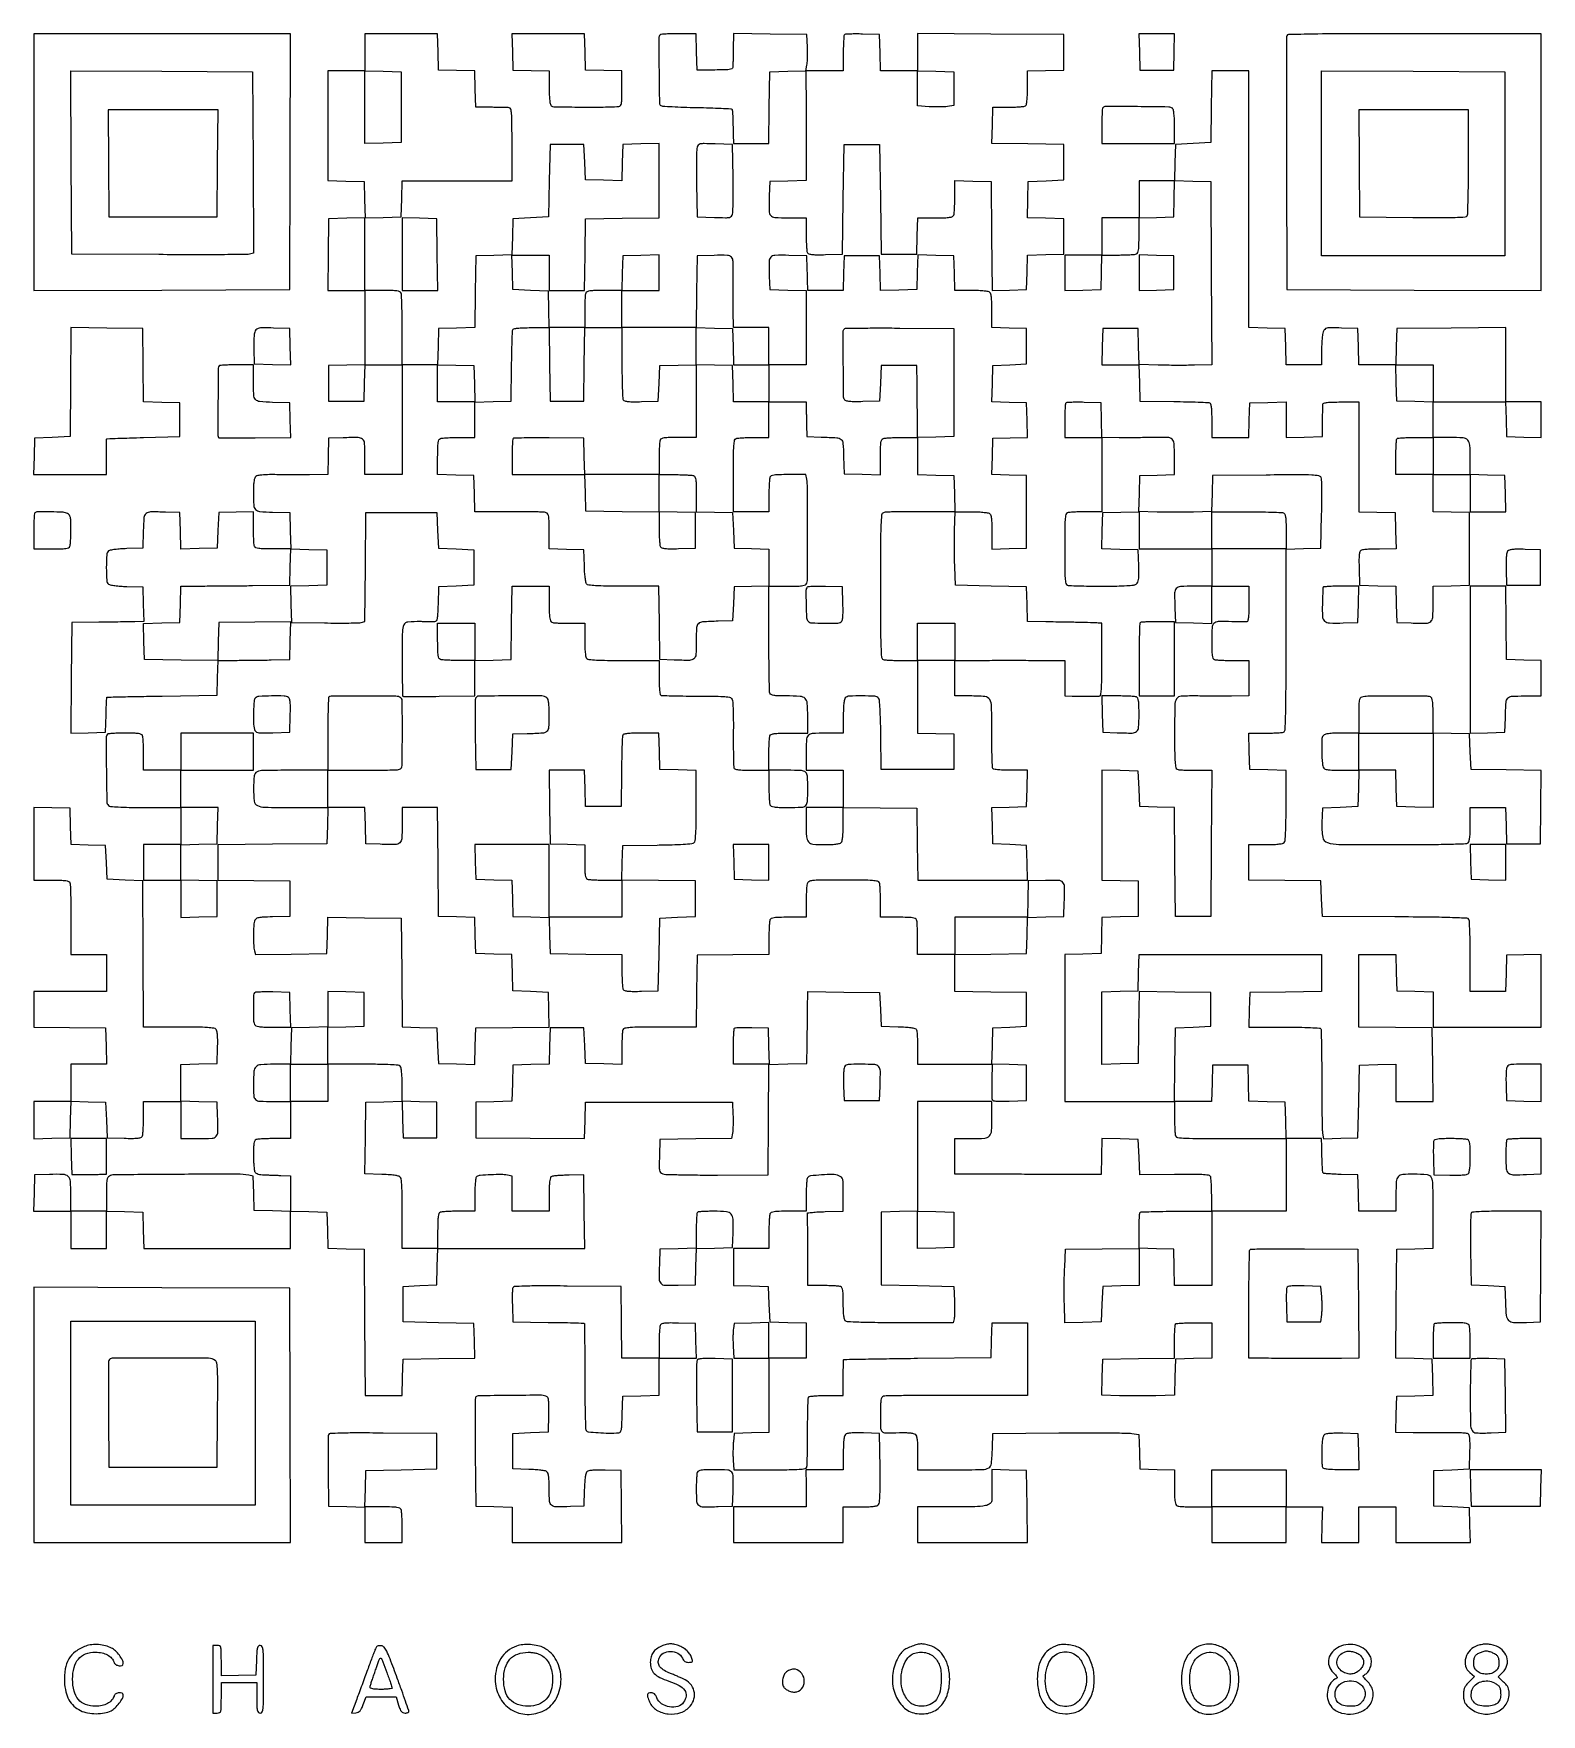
# Model space of a CAD drawing. Extents: x 179 to 1071, y 112 to 1107.
import ezdxf

# ---------------------------------------------------------------- set-up
doc = ezdxf.new("R2010")
doc.units = 0

msp = doc.modelspace()

# ---------------------------------------------------------------- linework, layer by layer
for points in [[(179, 1030.993714), (179, 954.987428), (254.75, 955.243714), (330.5, 955.5), (330.756286, 1031.25), (331.012572, 1107), (255.006286, 1107), (179, 1107)], [(833.216168, 1096.25), (833.5, 1085.5), (843.5, 1085.5), (853.5, 1085.5), (853.783832, 1096.25), (854.067663, 1107), (843.5, 1107), (832.932337, 1107)], [(396.5, 1063.5), (396.5, 1042.5), (385.75, 1042.216168), (375, 1041.932337), (375, 1063.5), (375, 1085.067663), (385.75, 1084.783832), (396.5, 1084.5)], [(223.235953, 1030.25), (223.5, 998.5), (255.5, 998.5), (287.5, 998.5), (287.764047, 1030.25), (288.028094, 1062), (255.5, 1062), (222.971906, 1062)], [(397, 976.534983), (397, 955), (407.519888, 955), (418.039775, 955), (417.769888, 976.25), (417.5, 997.5), (407.25, 997.784983), (397, 998.069966)], [(833, 965.5), (833, 954.930034), (843.25, 955.215017), (853.5, 955.5), (853.5, 965.5), (853.5, 975.5), (843.25, 975.784983), (833, 976.069966)], [(1007, 899.966168), (1007, 888.932337), (996.25, 889.216168), (985.5, 889.5), (985.216168, 900.25), (984.932337, 911), (995.966168, 911), (1007, 911)], [(724, 747), (724, 736), (713, 736), (702, 736), (702, 747), (702, 758), (713, 758), (724, 758)], [(1007, 670.966168), (1007, 648.932337), (996.25, 649.216168), (985.5, 649.5), (985.216168, 660.25), (984.932337, 671), (973.966168, 671), (963, 671), (963, 682), (963, 693), (985, 693), (1007, 693)], [(593.215017, 616.75), (593.5, 606.5), (603.75, 606.215017), (614, 605.930034), (614, 616.465017), (614, 627), (603.465017, 627), (592.930034, 627)], [(1029.215017, 616.75), (1029.5, 606.5), (1039.75, 606.215017), (1050, 605.930034), (1050, 616.465017), (1050, 627), (1039.465017, 627), (1028.930034, 627)], [(353, 486), (353, 475), (342, 475), (331, 475), (331, 486), (331, 497), (342, 497), (353, 497)], [(723.5, 399), (723.5, 388.5), (712.75, 388.216168), (702, 387.932337), (702, 399), (702, 410.067663), (712.75, 409.783832), (723.5, 409.5)], [(179, 289.506286), (179, 214), (255.006326, 214), (331.012652, 214), (330.756326, 289.25), (330.5, 364.5), (254.75, 364.756286), (179, 365.012572)], [(310, 290.5), (310, 236), (255.5, 236), (201, 236), (201, 290.5), (201, 345), (255.5, 345), (310, 345)], [(920, 246), (920, 235), (898, 235), (876, 235), (876, 246), (876, 257), (898, 257), (920, 257)], [(1029.216168, 246.25), (1029.5, 235.5), (1050, 235.5), (1070.5, 235.5), (1070.783832, 246.25), (1071.067663, 257), (1050, 257), (1028.932337, 257)]]:
    msp.add_lwpolyline(points, close=True)
for points in [[(375, 1096), (375, 1085), (364, 1085), (353, 1085), (353, 1052.533832), (353, 1020.067663), (363.75, 1019.783832), (374.5, 1019.5), (374.783485, 1008.784171), (375.06697, 998.068343), (364.283485, 997.784171), (353.5, 997.5), (353.230112, 976.25), (352.960225, 955), (363.980112, 955), (375, 955), (375, 933.033832), (375, 911.067663), (364.25, 910.783832), (353.5, 910.5), (353.5, 900), (353.5, 889.5), (364, 889.5), (374.5, 889.5), (374.783832, 900.25), (375.067663, 911), (386.033832, 911), (397, 911), (397, 878.5), (397, 846), (386, 846), (375, 846), (375, 856.480948, 0.01319), (374.788355, 864.50249, 0.203196), (373.602972, 866.933469, 0.179688), (370.965089, 867.928151, 0.009927), (362, 867.795054), (353.5, 867.5), (353.216168, 856.75), (352.932337, 846), (342.216168, 845.937986, -0.001328), (337.39951, 845.922905, -0.000831), (331.761184, 845.929594, -0.000834), (326.207257, 845.954676, -0.00152), (321.672969, 845.996501, 0.008808), (317.402679, 845.973647, 0.017756), (314.042149, 845.776915, 0.018659), (311.531517, 845.445369, 0.131783), (310.422969, 844.93607, 0.139267), (309.765964, 843.97844, 0.041503), (309.337611, 842.240142, 0.029361), (309.084433, 839.715405, 0.010758), (309.013655, 836.127555, 0.011111), (309.210886, 827.915135, 0.176033), (310.267872, 825.377919, 0.188954), (312.679383, 824.200902, 0.013148), (320.357794, 823.783793), (330.5, 823.5), (330.783832, 812.75), (331.067663, 802), (320.640821, 802, -0.005326), (315.053621, 802.059521, -0.03028), (312.091792, 802.302479, -0.062919), (310.399526, 802.767294, -0.205485), (309.606989, 803.581787, -0.072102), (309.367871, 804.638915, -0.005887), (309.178303, 807.475801, -0.007809), (309.044304, 810.880803, -0.005929), (309, 814.616771), (309, 824.069966), (298.75, 823.784983), (288.5, 823.5), (288, 813), (287.5, 802.5), (276.784171, 802.216515), (266.068343, 801.93303), (265.784171, 812.716515), (265.5, 823.5), (257, 823.795054, 0.010012), (248.13313, 823.925177, 0.174565), (245.466432, 822.948742, 0.200378), (244.218122, 820.54295, 0.013827), (243.784869, 812.7397), (243.5, 802.5), (234.054124, 802.209882, 0.010217), (230.34104, 802.019842, 0.013854), (226.999888, 801.687053, 0.010763), (224.259099, 801.277004, 0.131421), (223.304124, 800.837437, 0.208706), (222.152034, 798.549973, 0.013766), (221.944131, 791, 0.013766), (222.152034, 783.450027, 0.208706), (223.304124, 781.162563, 0.131421), (224.259099, 780.722996, 0.010763), (226.999888, 780.312947, 0.013854), (230.34104, 779.980158, 0.010217), (234.054124, 779.790118), (243.5, 779.5), (243.784983, 769.25), (244.069966, 759), (238.784983, 758.896897, -0.001627), (235.785813, 758.84815, -0.000313), (230.352464, 758.78093, -0.000333), (224.013164, 758.710701, -0.000308), (217.5, 758.646897), (201.5, 758.5), (201.236291, 725.714866), (200.972581, 692.929731), (211.236291, 693.214866), (221.5, 693.5), (221.784983, 703.75, -0.001907), (221.90973, 707.695071, -0.003079), (222.049414, 711.052278, -0.000555), (222.194022, 714.010119, -0.185848), (222.284983, 714.215202, -0.193013), (222.496301, 714.305667, -0.000059), (231.983714, 714.524285, -0.001007), (242.523193, 714.744669, -0.00061), (255, 714.965202), (287.5, 715.5), (287.784983, 725.75), (288.069966, 736), (298.284983, 736.072108, 0.00076), (302.988838, 736.112465, 0.000421), (308.730589, 736.17529, 0.00042), (314.546856, 736.248714, 0.000677), (319.5, 736.322108), (330.5, 736.5), (330.78247, 747.719928), (331.06494, 758.939856), (309.78247, 758.719928), (288.5, 758.5), (288.217067, 747.230589), (287.934135, 735.961179), (266.217067, 736.230589), (244.5, 736.5), (244.216515, 747.215829), (243.93303, 757.931657), (254.716515, 758.215829), (265.5, 758.5), (265.783832, 769.25), (266.067663, 780), (276.283832, 780.059069, 0.000384), (281.654565, 780.094247, 0.000111), (289.961501, 780.156873, 0.000111), (299.327907, 780.23164, 0.000118), (308.5, 780.309069), (330.5, 780.5), (330.784171, 791.283485), (331.068343, 802.06697), (341.784171, 801.783485), (352.5, 801.5), (352.5, 791), (352.5, 780.5), (341.716515, 780.215829), (330.93303, 779.931657), (331.216515, 769.215829), (331.5, 758.5), (351, 758.216289, 0.002771), (358.633183, 758.147535, 0.003921), (365.428749, 758.177272, 0.002272), (371.153742, 758.273237, 0.054947), (372.736167, 758.481869), (374.972335, 759.031161), (375.236167, 791.26558), (375.5, 823.5), (396.5, 823.5), (417.5, 823.5), (418, 813), (418.5, 802.5), (429, 802), (439.5, 801.5), (439.5, 791), (439.5, 780.5), (429, 780), (418.5, 779.5), (418.215017, 769.25, -0.004693), (418.000079, 763.471922, -0.036204), (417.67905, 760.785653, -0.099243), (417.126805, 759.438948, -0.239314), (416.215017, 758.924124, -0.011474), (415.182126, 758.902156, -0.001561), (413.020727, 758.912543, -0.001797), (410.459592, 758.942053, -0.001516), (407.749161, 758.991246, 0.026784), (400.441712, 758.754576, 0.265301), (398.009165, 757.073955, 0.109071), (397.108028, 753.230046, 0.003248), (397, 736.599279, 0.001826), (397.029877, 728.416346, 0.002956), (397.121831, 721.457809, 0.000498), (397.24546, 715.314727, 0.19283), (397.414745, 714.916667, 0.197429), (397.811944, 714.749732, 0.000516), (403.901452, 714.707176, 0.003036), (410.801211, 714.707979, 0.001875), (418.914745, 714.788612), (440, 715.077225), (440, 725.504781), (440, 735.932337), (450.75, 736.216168), (461.5, 736.5), (461.769502, 758.25), (462.039005, 780), (473.019502, 780), (484, 780), (484, 769.606989, 0.005351), (484.059586, 764.039857, 0.030363), (484.30265, 761.086379, 0.063068), (484.76761, 759.398405, 0.205218), (485.581787, 758.606989, 0.070946), (486.626193, 758.368222, 0.006338), (489.31865, 758.178303, 0.008159), (492.550804, 758.044331, 0.006277), (496.081787, 758), (505, 758), (505, 748.2, 0.008695), (505.074295, 743.928253, 0.018472), (505.311224, 740.630442, 0.019349), (505.671932, 738.200304, 0.150969), (506.2, 737.2, 0.175156), (507.461896, 736.608073, 0.00933), (511.954487, 736.278846, 0.010454), (518.406919, 736.062069, 0.003169), (528.2, 736), (549, 736), (549, 726.059017, 0.00898), (549.069195, 722.206612, 0.013642), (549.280688, 718.864723, 0.008226), (549.57528, 716.120333, 0.227254), (549.955533, 715.527482, 0.130871), (550.745011, 715.289041, 0.001394), (556.486131, 715.115259, 0.004304), (563.135903, 714.989801, 0.002772), (570.845544, 714.953457, -0.00279), (581.151167, 714.904487, -0.013662), (586.972976, 714.685167, -0.018505), (590.622286, 714.311706, -0.186903), (591.932469, 713.58137, -0.153383), (592.478348, 712.247047, -0.009), (592.770807, 707.818178, -0.010322), (592.940019, 701.620754, -0.003576), (592.93555, 692.673867, 0.003225), (592.926466, 685.115077, 0.004957), (593.025676, 678.57214, 0.001818), (593.186947, 672.956556, 0.13105), (593.452109, 672.077489, 0.218761), (594.144823, 671.617196, 0.013629), (596.647452, 671.293844, 0.016728), (599.932198, 671.070848, 0.008583), (604.059017, 671), (614, 671), (614, 661.581787, 0.005951), (614.044305, 657.859224, 0.007831), (614.178303, 654.465525, 0.005915), (614.367894, 651.638111, 0.07203), (614.606989, 650.581787, 0.204366), (615.394846, 649.768616, 0.063541), (617.06926, 649.303198, 0.030628), (619.996324, 649.059794, 0.005432), (625.5, 649, 0.011136), (633.36503, 649.175191, 0.181618), (635.750897, 650.194794, 0.191576), (636.810943, 652.511973, 0.012622), (637, 660, 0.013113), (636.802983, 667.510737, 0.197722), (635.705792, 669.824126, 0.176168), (633.243014, 670.832924, 0.010004), (624.893011, 671), (614, 671), (614, 680.418213, -0.005951), (614.044305, 684.140776, -0.007831), (614.178303, 687.534475, -0.005915), (614.367894, 690.361889, -0.07203), (614.606989, 691.418213, -0.209079), (615.414715, 692.236951, -0.06089), (617.166331, 692.699767, -0.029178), (620.243158, 692.941329, -0.005003), (626.106989, 693), (637, 693), (637, 702.964816, 0.017596), (636.727172, 710.714773, 0.188917), (635.402432, 713.501082, 0.175398), (632.488986, 714.754512, 0.014756), (624.17273, 715, -0.006656), (619.455154, 715.062802, -0.034327), (616.856462, 715.311079, -0.069576), (615.348531, 715.782175, -0.193009), (614.606989, 716.581787, -0.086256), (614.36143, 717.829518, -0.00089), (614.178303, 726.78115, -0.002835), (614.043879, 737.117215, -0.001834), (614, 749.081787), (614, 780), (624.932612, 780, 0.004408), (631.150261, 780.054821, 0.033469), (634.069326, 780.302208, 0.084439), (635.632302, 780.820057, 0.199248), (636.398307, 781.75, 0.073603), (636.886928, 785.010639, 0.000558), (636.90555, 812.002608, 0.00084), (636.85005, 838.350914, 0.046771), (636.372059, 843.25), (635.841089, 846), (625.527534, 846, 0.005411), (620.007528, 845.94026, 0.03056), (617.073666, 845.696944, 0.063419), (615.395764, 845.231644, 0.204586), (614.606989, 844.418213, 0.07203), (614.367894, 843.361889, 0.005915), (614.178303, 840.534475, 0.007831), (614.044305, 837.140776, 0.005951), (614, 833.418213), (614, 824), (603.5, 824), (593, 824), (593, 845.393011, -0.002045), (593.049566, 857.514173, -0.015901), (593.275578, 863.164693, -0.030015), (593.696146, 866.337463, -0.258697), (594.581787, 867.393011, -0.070946), (595.626193, 867.631778, -0.006338), (598.31865, 867.821697, -0.008159), (601.550804, 867.955669, -0.006277), (605.081787, 868), (614, 868), (614, 878.5), (614, 889), (625, 889), (636, 889), (636.060483, 885.75, 0.001122), (636.096115, 884.041389, 0.000323), (636.15887, 881.398438, 0.000325), (636.233492, 878.418349, 0.000346), (636.310483, 875.5), (636.5, 868.5), (645, 868.24922, -0.008001), (654.14566, 867.832838, -0.165236), (656.65727, 866.803333, -0.196929), (657.809521, 864.50884, -0.012174), (658.215131, 856.7397), (658.5, 846.5), (669.25, 846.216168), (680, 845.932337), (680, 856.359179, -0.005326), (680.059521, 861.946379, -0.03028), (680.302479, 864.908208, -0.062919), (680.767294, 866.600474, -0.205485), (681.581787, 867.393011, -0.07203), (682.638111, 867.632106, -0.005915), (685.465525, 867.821697, -0.007831), (688.859224, 867.955695, -0.005951), (692.581787, 868), (702, 868), (702, 857.033832), (702, 846.067663), (712.75, 845.783832), (723.5, 845.5), (723.783832, 834.75), (724.067663, 824), (713.283832, 823.937986, -0.001272), (708.461898, 823.922527, -0.000818), (702.868283, 823.927974, -0.000822), (697.39359, 823.951253, -0.001543), (692.969899, 823.990985, 0.006585), (689.194514, 823.986822, 0.008533), (685.734044, 823.87834, 0.006692), (682.851551, 823.700008, 0.072938), (681.719899, 823.446009, 0.283298), (680.66575, 822.065829, 0.015142), (680.263906, 816.322093, 0.009078), (680.042279, 805.972628, 0.000814), (680, 780, 0.000904), (680.04505, 755.09225, 0.008205), (680.262789, 744.22136, 0.010518), (680.627352, 737.885027, 0.289147), (681.581787, 736.606989, 0.07203), (682.638111, 736.367894, 0.005915), (685.465525, 736.178303, 0.007831), (688.859224, 736.044305, 0.005951), (692.581787, 736), (702, 736), (702, 714.533832), (702, 693.067663), (712.75, 692.783832), (723.5, 692.5), (723.5, 682), (723.5, 671.5), (702, 671.5), (680.5, 671.5), (680.228743, 691.92315, 0.003809), (680.045023, 700.71314, 0.008626), (679.740697, 707.358082, 0.005658), (679.362293, 712.439333, 0.152945), (678.856298, 713.67315, 0.207829), (676.638232, 714.79497, 0.012994), (669.131836, 715.038559, 0.01364), (661.645622, 714.882632, 0.18644), (659.2, 713.8, 0.150969), (658.671932, 712.799696, 0.019349), (658.311224, 710.369558, 0.018472), (658.074295, 707.071747, 0.008695), (658, 702.8), (658, 693), (647.616631, 693, 0.013409), (639.681693, 692.787158, 0.202173), (637.25129, 691.605326, 0.171913), (636.196811, 688.955456, 0.009167), (636.013655, 679.75), (636, 671), (647, 671), (658, 671), (658, 660), (658, 649), (647, 649), (636, 649), (636, 639.934259, 0.01396), (636.231142, 631.657206, 0.161759), (637.408116, 628.680907, 0.198237), (640.030472, 627.308739, 0.022674), (646.835184, 627, 0.010228), (650.593488, 627.076885, 0.019737), (653.592452, 627.318456, 0.020575), (655.840408, 627.683514, 0.146858), (656.8, 628.2, 0.151042), (657.328268, 629.201028, 0.019326), (657.688897, 631.634627, 0.018449), (657.925749, 634.938063, 0.008671), (658, 639.219502), (658, 649.039005), (679.75, 648.769502), (701.5, 648.5), (701.769888, 627.25), (702.039775, 606), (734.554871, 606), (767.069966, 606), (766.784983, 616.25), (766.5, 626.5), (756.5, 627), (746.5, 627.5), (746.216527, 638.214647), (745.933054, 648.929295), (756.216527, 649.214647), (766.5, 649.5), (766.783832, 660.25), (767.067663, 671), (757.092849, 671, -0.009226), (753.226205, 671.071354, -0.013979), (749.869286, 671.289385, -0.008605), (747.117388, 671.593387, -0.226243), (746.509183, 671.985142, -0.130492), (746.263263, 672.7972, -0.001463), (746.081133, 678.556718, -0.004409), (745.948436, 685.235184, -0.002845), (745.906976, 692.973073, 0.004747), (745.761932, 708.804504, 0.127981), (744.638352, 712.813836, 0.243585), (741.791486, 714.619059, 0.021818), (733.065741, 715), (724, 715), (724, 725.5), (724, 736), (734, 736.051724, -0.000468), (738.68749, 736.071582, -0.000237), (744.5875, 736.088254, -0.000236), (750.6769, 736.0997, -0.000352), (756, 736.103448, -0.000349), (761.358366, 736.099709, -0.000226), (767.559375, 736.088254, -0.000227), (773.618141, 736.071576, -0.00043), (778.5, 736.051724), (789, 736), (789, 725.5), (789, 715), (793.5, 714.933333, 0.001265), (795.58262, 714.907751, 0.000684), (798.146875, 714.88625, 0.000681), (800.758576, 714.871479, 0.001073), (803, 714.866667, 0.001208), (805.024261, 714.871557, 0.001356), (806.971875, 714.88625, 0.001243), (808.62981, 714.907376, 0.007297), (809.5, 714.933333, 0.350434), (810.337788, 715.665967, 0.02718), (810.731783, 718.832524, 0.015336), (810.951374, 724.493626, 0.002025), (811, 736.5), (811, 758), (808.75, 758.178674, 0.013201), (805.961056, 758.326192, 0.00118), (798.946057, 758.49518, 0.001336), (789.709373, 758.671186, 0.00063), (777.784983, 758.851493), (767.069966, 759), (766.784983, 769.25), (766.5, 779.5), (745.5, 780), (724.5, 780.5), (724, 791.456091, -0.005799), (723.830698, 796.432544, -0.003446), (723.738638, 802.36454, -0.003448), (723.728406, 808.281166, -0.005941), (723.812384, 813.206091), (724.124768, 824), (733.862384, 824, -0.008776), (738.103132, 823.925562, -0.018546), (741.382947, 823.688383, -0.019425), (743.80202, 823.327425, -0.150735), (744.8, 822.8, -0.151099), (745.328426, 821.798399, -0.019307), (745.688993, 819.362052, -0.018431), (745.925784, 816.05415, -0.008651), (746, 811.765017), (746, 801.930034), (756.25, 802.215017), (766.5, 802.5), (766.5, 824), (766.5, 845.5), (756.216527, 845.785353), (745.933054, 846.070705), (746.216527, 856.785353), (746.5, 867.5), (756.784593, 867.785365), (767.069185, 868.07073), (766.784593, 878.285365), (766.5, 888.5), (756.216527, 888.785353), (745.933054, 889.070705), (746.216527, 899.785353), (746.5, 910.5), (756.5, 911), (766.5, 911.5), (766.5, 922), (766.5, 932.5), (756.25, 932.784983), (746, 933.069966), (746, 942.834983, 0.00874), (745.925625, 947.089346, 0.018513), (745.688556, 950.377065, 0.019392), (745.327709, 952.800997, 0.150838), (744.8, 953.8, 0.150838), (743.800997, 954.327709, 0.019392), (741.377065, 954.688556, 0.018513), (738.089346, 954.925625, 0.00874), (733.834983, 955), (724.069966, 955), (723.784983, 965.25), (723.5, 975.5), (712.785353, 975.783473), (702.070705, 976.066946), (701.785353, 965.783473), (701.5, 955.5), (690.785353, 955.216527), (680.070705, 954.933054), (679.785353, 965.216527), (679.5, 975.5), (669, 975.5), (658.5, 975.5), (658.215017, 965.25), (657.930034, 955), (647.465017, 955), (637, 955), (636.941939, 957.75, 0.000672), (636.907715, 959.273936, 0.000147), (636.844551, 961.895313, 0.000153), (636.769679, 964.92695, 0.000147), (636.691939, 968), (636.5, 975.5), (625.777473, 975.783553, 0.012259), (617.553647, 975.799364, 0.200804), (615.090572, 974.70258, 0.189617), (614.068907, 972.150171, 0.010755), (614.203496, 963.496645), (614.5, 955.5), (625.25, 955.216168), (636, 954.932337), (636, 932.966168), (636, 911), (625, 911), (614, 911), (614, 922), (614, 933), (603.5, 933), (593, 933), (592.872412, 942.75, -0.001983), (592.831779, 947.205599, -0.001141), (592.816369, 952.57312, -0.00114), (592.825492, 957.964285, -0.001906), (592.860795, 962.498921, 0.007859), (592.821271, 972.092932, 0.171688), (591.84661, 974.683146, 0.214746), (589.528079, 975.796761, 0.013159), (581.671783, 975.78412), (571.5, 975.5), (571.230112, 954.25), (570.960225, 933), (548.980112, 933), (527, 933), (527, 944), (527, 955), (538, 955), (549, 955), (549, 965.533832), (549, 976.067663), (538.25, 975.783832), (527.5, 975.5), (527.215017, 965.25), (526.930034, 955), (516.572006, 955, 0.005378), (511.025624, 954.940347, 0.030449), (508.080782, 954.697172, 0.063222), (506.397244, 954.232062, 0.204941), (505.606989, 953.418213, 0.07203), (505.367894, 952.361889, 0.005915), (505.178303, 949.534475, 0.007831), (505.044305, 946.140776, 0.005951), (505, 942.418213), (505, 933), (494.533832, 933), (484.067663, 933), (483.783832, 943.75), (483.5, 954.5), (473, 955), (462.5, 955.5), (462.215017, 965.75), (461.930034, 976), (472.965017, 976), (484, 976), (484, 965.5), (484, 955), (494.480112, 955), (504.960225, 955), (505.230112, 976.25), (505.5, 997.5), (527.25, 997.769502), (549, 998.039005), (549, 1020.053334), (549, 1042.067663), (538.25, 1041.783832), (527.5, 1041.5), (527.215829, 1030.716515), (526.931657, 1019.93303), (516.215829, 1020.216515), (505.5, 1020.5), (505, 1031), (504.5, 1041.5), (494.5, 1041.5), (484.5, 1041.5), (484, 1020), (483.5, 998.5), (473, 998), (462.5, 997.5), (462.216508, 986.783492), (461.933016, 976.066984), (451.216508, 975.783492), (440.5, 975.5), (440.23021, 954.283631), (439.96042, 933.067262), (429.23021, 932.783631), (418.5, 932.5), (418.216168, 921.75), (417.932337, 911), (407.466168, 911), (397, 911), (397, 931.418213, 0.002771), (396.956005, 939.357109, 0.004125), (396.821697, 946.303225, 0.001841), (396.636631, 952.220565, 0.083055), (396.393011, 953.418213, 0.205218), (395.601595, 954.23239, 0.063068), (393.913621, 954.69735, 0.030363), (390.960143, 954.940414, 0.005351), (385.393011, 955), (375, 955), (375, 976.466168), (375, 997.932337), (385.75, 998.216168), (396.5, 998.5), (396.783832, 1009.25), (397.067663, 1020), (429.533832, 1020), (462, 1020), (462, 1041.5, 0.0017), (461.955946, 1054.458272, 0.018446), (461.727648, 1059.680771, 0.048818), (461.249588, 1062.336076, 0.308516), (460.25, 1063.172234, 0.017122), (459.132943, 1063.243668, 0.001592), (456.370313, 1063.316718, 0.002047), (453.074504, 1063.379866, 0.001606), (449.5, 1063.422234), (440.5, 1063.5), (440.216508, 1074.216508), (439.933016, 1084.933016), (429.216508, 1085.216508), (418.5, 1085.5), (418.216168, 1096.25), (417.932337, 1107), (396.466168, 1107), (375, 1107)], [(462.216168, 1096.25), (462.5, 1085.5), (473.25, 1085.216168), (484, 1084.932337), (484, 1075.088613, 0.007944), (484.071016, 1070.619076, 0.020832), (484.306362, 1067.419932, 0.02456), (484.676559, 1065.185694, 0.176275), (485.25, 1064.27565, 0.162885), (486.802246, 1063.732459, 0.001133), (501.007916, 1063.570223, 0.004918), (514.644923, 1063.57952, 0.010293), (525.25, 1063.909468, 0.233914), (526.178569, 1064.430399, 0.109358), (526.706036, 1065.742893, 0.036862), (526.948884, 1068.416352, 0.004225), (527, 1074.466168), (527, 1084.932337), (516.25, 1085.216168), (505.5, 1085.5), (505.216168, 1096.25), (504.932337, 1107), (483.432337, 1107), (461.932337, 1107)], [(549.666667, 1106.333333, 0.200253), (548.828995, 1104.296167, 0.001404), (548.981048, 1085.212467, 0.001195), (549.234224, 1065.983942, 0.255786), (550.118275, 1064.426902, 0.124049), (551.029484, 1064.138292, 0.001749), (556.816441, 1063.811555, 0.004748), (563.560575, 1063.518626, 0.003095), (571.350198, 1063.302629, -0.002361), (579.098223, 1063.099171, -0.003784), (585.707647, 1062.844292, -0.000829), (591.492817, 1062.567717, -0.186305), (591.981923, 1062.350575, -0.172188), (592.318903, 1061.641349, -0.010761), (592.509536, 1059.293219, -0.008095), (592.679155, 1055.378055, -0.001123), (592.88126, 1047.25), (593, 1042), (603.480112, 1042), (613.960225, 1042), (614.230112, 1063.25), (614.5, 1084.5), (625.21096, 1084.783436), (635.921919, 1085.066871), (636.51745, 1088.283436, 0.030739), (636.728091, 1090.006955, 0.008297), (636.848012, 1092.758259, 0.008369), (636.880072, 1095.892687, 0.008584), (636.80649, 1099), (636.5, 1106.5), (614.75, 1106.769502), (593, 1107.039005), (592.88465, 1097.769502, -0.001156), (592.830648, 1094.109758, -0.001536), (592.763631, 1090.782291, -0.001084), (592.692823, 1087.992656, -0.015497), (592.63465, 1087, -0.275213), (592.07762, 1086.230626, -0.066821), (590.503494, 1085.78892, -0.030039), (587.600724, 1085.556017, -0.005001), (582, 1085.5), (571.5, 1085.5), (571.216168, 1096.25), (570.932337, 1107), (560.632835, 1107, 0.006042), (556.637527, 1106.951722, 0.009138), (553.162979, 1106.804167, 0.004541), (550.245234, 1106.600177, 0.178489)], [(658.699448, 1106.366114, 0.177451), (658.419778, 1105.762931, 0.004898), (658.205463, 1102.836713, 0.009512), (658.050668, 1099.343898, 0.006317), (658, 1095.333333), (658, 1085), (646.973146, 1085), (635.946292, 1085), (636.06989, 1062.25, -0.000583), (636.1101, 1052.827486, -0.000569), (636.128762, 1043.328688, -0.00056), (636.12632, 1034.986745, -0.002136), (636.096744, 1029.783832), (636, 1020.067663), (625.25, 1019.783832), (614.5, 1019.5), (614.204946, 1011, 0.009927), (614.071849, 1002.034911, 0.179688), (615.066531, 999.397028, 0.203196), (617.49751, 998.211645, 0.01319), (625.519052, 998), (636, 998), (636.015313, 988.25, 0.007755), (636.080714, 984.421391, 0.010675), (636.266219, 980.985645, 0.007585), (636.524351, 978.139851, 0.115445), (636.847958, 977.211769, 0.19692), (637.705135, 976.604266, 0.033714), (639.717063, 976.278982, 0.023663), (642.804805, 976.138177, 0.006827), (647.582645, 976.211769), (657.5, 976.5), (658, 1009), (658.5, 1041.5), (669, 1041.5), (679.5, 1041.5), (680, 1009), (680.5, 976.5), (691, 976.5), (701.5, 976.5), (701.783832, 987.25), (702.067663, 998), (712.426843, 998, 0.005377), (717.973908, 998.059651, 0.030446), (720.919034, 998.302822, 0.063217), (722.602718, 998.767927, 0.20495), (723.393011, 999.581787, 0.0721), (723.632128, 1000.638889, 0.005887), (723.821697, 1003.475463, 0.007809), (723.955696, 1006.880092, 0.00593), (724, 1010.615619), (724, 1020.067663), (734.75, 1019.783832), (745.5, 1019.5), (745.763899, 987.21517), (746.027798, 954.930341), (756.263899, 955.21517), (766.5, 955.5), (766.784613, 965.716519), (767.069227, 975.933039), (777.784613, 976.216519), (788.5, 976.5), (788.5, 987), (788.5, 997.5), (777.716515, 997.784171), (766.93303, 998.068343), (767.216515, 1008.784171), (767.5, 1019.5), (778, 1020), (788.5, 1020.5), (788.5, 1031), (788.5, 1041.5), (767.216371, 1041.769986), (745.932742, 1042.039971), (746.216371, 1052.769986), (746.5, 1063.5), (755.5, 1063.5, 0.008331), (759.038441, 1063.558961, 0.011361), (762.223438, 1063.737649, 0.008349), (764.857011, 1063.989826, 0.11608), (765.75, 1064.309017, 0.196752), (766.330166, 1065.142935, 0.025801), (766.698042, 1067.315836, 0.021411), (766.930776, 1070.484966, 0.007623), (767, 1075.025185), (767, 1084.932337), (777.75, 1085.216168), (788.5, 1085.5), (788.5, 1096), (788.5, 1106.5), (745.25, 1106.760623), (702, 1107.021245), (702, 1096.010623), (702, 1085), (691.033832, 1085), (680.067663, 1085), (679.783832, 1095.75), (679.5, 1106.5), (669.449448, 1106.782781, 0.006672), (665.547259, 1106.840477, 0.010046), (662.145783, 1106.777033, 0.005301), (659.300668, 1106.636532, 0.183378)], [(920.460009, 1105.75, 0.090591), (920.266358, 1104.709509, 0.000109), (920.198937, 1082.982812, 0.000984), (920.176611, 1058.652573, 0.000605), (920.241394, 1030), (920.5, 955.5), (995.75, 955.243674), (1071, 954.987348), (1071, 1030.993674), (1071, 1107), (995.968615, 1107, 0.000668), (957.448289, 1106.948566, 0.003471), (936.19131, 1106.744245, 0.001205), (921.475143, 1106.465155, 0.305157)], [(308.758677, 1030.77123), (309.017354, 977.04246), (306.758677, 976.494347, -0.057902), (304.987826, 976.276519, -0.000418), (290.035361, 976.188577, -0.001589), (272.903102, 976.156579, -0.001017), (253, 976.223117), (201.5, 976.5), (201.241383, 1030.758691), (200.982767, 1085.017383), (254.741383, 1084.758691), (308.5, 1084.5)], [(723.5, 1074.516963), (723.5, 1064.533927), (719.647912, 1063.907788, -0.027425), (717.698956, 1063.699832, -0.009782), (714.901113, 1063.610555, -0.009673), (711.821289, 1063.632148, -0.011268), (708.897912, 1063.775192), (702, 1064.268735), (702, 1074.668199), (702, 1085.067663), (712.75, 1084.783832), (723.5, 1084.5)], [(875.769888, 1063.75), (875.5, 1042.5), (865, 1042), (854.5, 1041.5), (854.216168, 1030.75), (853.932337, 1020), (843.466168, 1020), (833, 1020), (833, 1009), (833, 998), (822, 998), (811, 998), (811, 987), (811, 976), (800, 976), (789, 976), (789, 965.466168), (789, 954.932337), (799.75, 955.216168), (810.5, 955.5), (810.784983, 965.75), (811.069966, 976), (820.453196, 976, 0.005972), (824.162354, 976.044307, 0.007853), (827.544751, 976.178303, 0.005943), (830.362696, 976.367916, 0.071958), (831.418213, 976.606989, 0.204941), (832.232062, 977.397244, 0.063222), (832.697172, 979.080782, 0.030449), (832.940347, 982.025624, 0.005378), (833, 987.572006), (833, 997.930034), (843.25, 998.215017), (853.5, 998.5), (853.784171, 1009.283485), (854.068343, 1020.06697), (864.784171, 1019.783485), (875.5, 1019.5), (875.758596, 965.283919), (876.017192, 911.067838), (865.758596, 910.783919, -0.004679), (861.023101, 910.697201, -0.002562), (855.218529, 910.674986, -0.002553), (849.322994, 910.712739, -0.00407), (844.283205, 910.811779), (833.06641, 911.123557), (832.783205, 921.811779), (832.5, 932.5), (822, 932.5), (811.5, 932.5), (811.216168, 921.75), (810.932337, 911), (821.932337, 911), (832.932337, 911), (833.216168, 900.25), (833.5, 889.5), (853.5, 889.258225, -0.002154), (861.255302, 889.131054, -0.003275), (867.992188, 888.947399, -0.001222), (873.781824, 888.737443, -0.081616), (874.75, 888.539609, -0.247869), (875.343055, 887.864003, -0.029028), (875.706964, 885.82291, -0.022616), (875.934489, 882.719058, -0.006987), (876, 878.031385), (876, 868), (886.965017, 868), (897.930034, 868), (898.215017, 878.25), (898.5, 888.5), (909.25, 888.783832), (920, 889.067663), (920, 878.5), (920, 867.932337), (930.749, 868.216168), (941.498, 868.5), (941.586717, 877.5, -0.001543), (941.632521, 881.038544, -0.002113), (941.697044, 884.223438, -0.001365), (941.769861, 886.898533, -0.024795), (941.837717, 887.75, -0.308246), (942.37658, 888.355647, -0.032254), (944.345634, 888.716374, -0.023043), (947.48463, 888.938437, -0.006137), (952.5, 889), (963, 889), (963, 856.533832), (963, 824.067663), (973.75, 823.783832), (984.5, 823.5), (984.783832, 812.75), (985.067663, 802), (975.283832, 801.984687, 0.007729), (971.442256, 801.919289, 0.010646), (967.995583, 801.733781, 0.007548), (965.140491, 801.475676, 0.11554), (964.211769, 801.152042, 0.19692), (963.604266, 800.294865, 0.033714), (963.278982, 798.282937, 0.023663), (963.138177, 795.195195, 0.006827), (963.211769, 790.417355), (963.5, 780.5), (974.216508, 780.216508), (984.933016, 779.933016), (985.216508, 769.216508), (985.5, 758.5), (994, 758.204946, 0.009911), (1002.962804, 758.071599, 0.179322), (1005.601512, 759.064263, 0.203493), (1006.787704, 761.491268, 0.013276), (1007, 769.48522), (1007, 779.932337), (1017.75, 780.216168), (1028.5, 780.5), (1028.5, 802), (1028.5, 823.5), (1017.75, 823.783832), (1007, 824.067663), (1007, 835.033832), (1007, 846), (1018, 846), (1029, 846), (1029, 835), (1029, 824), (1039.533832, 824), (1050.067663, 824), (1049.783832, 834.75), (1049.5, 845.5), (1039.25, 845.784983), (1029, 846.069966), (1029, 855.100725, 0.014587), (1028.755722, 863.472123, 0.174853), (1027.503699, 866.396268, 0.189568), (1024.717986, 867.725975, 0.017666), (1016.964816, 868), (1007, 868), (1007, 878.5), (1007, 889), (1028.465017, 889), (1049.930034, 889), (1050.215017, 878.75), (1050.5, 868.5), (1060.75, 868.215017), (1071, 867.930034), (1071, 878.465017), (1071, 889), (1060.5, 889), (1050, 889), (1050, 911.013853), (1050, 933.027706), (1017.75, 932.763853), (985.5, 932.5), (985.216168, 921.75), (984.932337, 911), (974, 911), (963.067663, 911), (962.783832, 921.75), (962.5, 932.5), (952.739067, 932.786344, 0.003777), (946.318608, 932.926166, 0.056645), (944.094026, 932.705325, 0.164113), (942.888802, 931.98706, 0.086391), (941.989067, 930.471244, 0.057381), (941.604891, 928.958396, 0.011168), (941.290538, 926.156223, 0.011732), (941.07261, 922.854949, 0.010614), (941, 919.4349), (941, 911), (930.533832, 911), (920.067663, 911), (919.783832, 921.75), (919.5, 932.5), (908.75, 932.783832), (898, 933.067663), (898, 1009.033832), (898, 1085), (887.019888, 1085), (876.039775, 1085)], [(1049.5, 1030), (1049.5, 975.5), (995.211905, 975.5), (940.92381, 975.5), (940.942857, 1025.75, -0.000032), (940.951538, 1045.331386, -0.000047), (940.961905, 1062.563467, -0.000022), (940.972765, 1077.239555, -0.00086), (940.980952, 1080.508612), (941, 1085.017225), (995.25, 1084.758612), (1049.5, 1084.5)], [(811.517842, 1063.184509, 0.183543), (811.309406, 1062.720697, 0.002906), (811.152116, 1059.783366, 0.007239), (811.037439, 1056.331262, 0.004682), (811, 1052.333333), (811, 1042), (832.5, 1042), (854, 1042), (854, 1051.877555, 0.007818), (853.928745, 1056.434279, 0.021497), (853.690277, 1059.639668, 0.026833), (853.30826, 1061.853199, 0.164849), (852.710507, 1062.825294, 0.171364), (850.617055, 1063.597286, 0.001285), (832.023454, 1063.807235, 0.001144), (813.322219, 1063.927529, 0.19999)], [(963.235953, 1030.25), (963.5, 998.5), (994.93202, 998.235498, 0.001697), (1010.901959, 998.155315, 0.00816), (1019.995146, 998.288929, 0.006635), (1026.009704, 998.555446, 0.241447), (1027.166708, 999.235498, 0.134731), (1027.492293, 1000.296498, 0.001088), (1027.738089, 1009.161365, 0.003824), (1027.920853, 1019.372002, 0.002438), (1027.984687, 1031.25), (1028, 1062), (995.485953, 1062), (962.971906, 1062)], [(571.494044, 1039.784677, 0.054764), (571.280828, 1038.173356, 0.002348), (571.180849, 1032.442999, 0.003993), (571.14843, 1025.63663, 0.002831), (571.216289, 1018), (571.5, 998.5), (581.722245, 998.215323, 0.003551), (588.275298, 998.079402, 0.049294), (590.631456, 998.279857, 0.160964), (591.811162, 998.928278, 0.127702), (592.505956, 1000.215323, 0.054764), (592.719172, 1001.826644, 0.002348), (592.819151, 1007.557001, 0.003993), (592.85157, 1014.36337, 0.002831), (592.783711, 1022), (592.5, 1041.5), (582.277755, 1041.784677, 0.003551), (575.724702, 1041.920598, 0.049294), (573.368544, 1041.720143, 0.160964), (572.188838, 1041.071722, 0.127702)], [(200.763879, 900.769847), (200.5, 868.5), (190, 868), (179.5, 867.5), (179.216168, 856.75), (178.932337, 846), (200.466168, 846), (222, 846), (222, 856.5, -0.002229), (222.018008, 860.53988, -0.003611), (222.073438, 863.974289, -0.000671), (222.148065, 866.994689, -0.221186), (222.25, 867.199707, -0.161135), (222.48009, 867.284872, -0.000127), (228.742188, 867.502398, -0.001379), (235.738752, 867.724348, -0.000841), (244, 867.949707), (265.5, 868.5), (265.5, 878.5), (265.5, 888.5), (254.769409, 888.783635), (244.038817, 889.06727), (243.769409, 910.783635), (243.5, 932.5), (222.263879, 932.769847), (201.027759, 933.039695)], [(310.01538, 931.028739, 0.089721), (309.593321, 929.72211, 0.014763), (309.31694, 927.072896, 0.015383), (309.175108, 923.826587, 0.011481), (309.211167, 920.243181), (309.5, 911.5), (320.284178, 911.215822), (331.068357, 910.931643), (330.784178, 921.715822), (330.5, 932.5), (320.804214, 932.785558, 0.004805), (314.993862, 932.900817, 0.042938), (312.44983, 932.708127, 0.109092), (311.012545, 932.136149, 0.121424)], [(484.230498, 911.25), (484.5, 889.5), (494.5, 889.5), (504.5, 889.5), (504.769502, 911.25), (505.039005, 933), (516.019502, 933), (527, 933), (527.015313, 912.25, 0.003672), (527.080339, 904.204518, 0.005584), (527.266219, 897.216895, 0.002279), (527.518755, 891.253347, 0.130355), (527.847958, 890.211769, 0.19692), (528.705135, 889.604266, 0.033714), (530.717063, 889.278982, 0.023663), (533.804805, 889.138177, 0.006827), (538.582645, 889.211769), (548.5, 889.5), (549, 900), (549.5, 910.5), (560.25, 910.783832), (571, 911.067663), (571, 922.067663), (571, 933.067663), (581.75, 932.783832), (592.5, 932.5), (592.783832, 921.75), (593.067663, 911), (603.533832, 911), (614, 911), (614, 900), (614, 889), (603.533832, 889), (593.067663, 889), (592.783832, 899.75), (592.5, 910.5), (581.75, 910.783832), (571, 911.067663), (571, 889.533832), (571, 868), (560.606989, 868, 0.005351), (555.039857, 867.940414, 0.030363), (552.086379, 867.69735, 0.063068), (550.398405, 867.23239, 0.205218), (549.606989, 866.418213, 0.07203), (549.367894, 865.361889, 0.005915), (549.178303, 862.534475, 0.007831), (549.044305, 859.140776, 0.005951), (549, 855.418213), (549, 846), (558.418213, 846, -0.005951), (562.140776, 845.955695, -0.007831), (565.534475, 845.821697, -0.005915), (568.361889, 845.632106, -0.07203), (569.418213, 845.393011, -0.20495), (570.232073, 844.602718, -0.063217), (570.697178, 842.919034, -0.030446), (570.940349, 839.973908, -0.005377), (571, 834.426843), (571, 824.067663), (581.75, 823.783832), (592.5, 823.5), (593, 813), (593.5, 802.5), (603.75, 802.215017), (614, 801.930034), (614, 791), (614, 780.069966), (603.75, 779.784983), (593.5, 779.5), (593, 769.5), (592.5, 759.5), (584, 759.24922, 0.007917), (574.757539, 758.829981, 0.170046), (572.276936, 757.786945, 0.199962), (571.185279, 755.475172, 0.011614), (571, 747.5, -0.013238), (570.787989, 739.493995, -0.203363), (569.602151, 737.065254, -0.179482), (566.963805, 736.071708, -0.009918), (558, 736.204946), (549.5, 736.5), (549.230498, 758.25), (548.960995, 780), (528.102942, 780, -0.002823), (517.68865, 780.058793, -0.01202), (511.46963, 780.278603, -0.013434), (507.410476, 780.629519, -0.193609), (506.162563, 781.304124, -0.131421), (505.722996, 782.259099, -0.010763), (505.312947, 784.999888, -0.013854), (504.980158, 788.34104, -0.010217), (504.790118, 792.054124), (504.5, 801.5), (494.25, 801.784983), (484, 802.069966), (484, 812.427994, 0.004997), (483.942276, 818.2032, 0.033728), (483.692559, 821.052448, 0.07874), (483.183389, 822.631076, 0.185905), (482.280101, 823.446009, 0.072938), (481.148449, 823.700008, 0.006692), (478.265956, 823.87834, 0.008533), (474.805486, 823.986822, 0.006585), (471.030101, 823.990985, -0.001539), (466.61096, 823.951257, -0.000824), (461.151593, 823.927974, -0.00082), (455.579706, 823.922524, -0.001281), (450.783832, 823.937986), (440.067663, 824), (439.783832, 834.75), (439.5, 845.5), (428.75, 845.783832), (418, 846.067663), (418, 856.426843, -0.005377), (418.059651, 861.973908, -0.030446), (418.302822, 864.919034, -0.063217), (418.767927, 866.602718, -0.20495), (419.581787, 867.393011, -0.07203), (420.638111, 867.632106, -0.005915), (423.465525, 867.821697, -0.007831), (426.859224, 867.955695, -0.005951), (430.581787, 868), (440, 868), (440, 878.5), (440, 889), (429, 889), (418, 889), (418, 900.033832), (418, 911.067663), (428.75, 910.783832), (439.5, 910.5), (439.784171, 899.716515), (440.068343, 888.93303), (450.784171, 889.216515), (461.5, 889.5), (461.75634, 910, -0.002033), (461.888033, 917.947003, -0.003098), (462.073173, 924.845312, -0.001128), (462.282691, 930.78105, -0.079337), (462.474955, 931.75, -0.253176), (463.155379, 932.347552, -0.027831), (465.274547, 932.709278, -0.021817), (468.50921, 932.935383, -0.00654), (473.449113, 933), (483.960995, 933)], [(723.5, 900.5), (723.5, 868.5), (712.75, 868.216168), (702, 867.932337), (701.902492, 878.216168, 0.000364), (701.854198, 882.946677, 0.000202), (701.788832, 888.710374, 0.000202), (701.717977, 894.542064, 0.000327), (701.652492, 899.5), (701.5, 910.5), (691, 910.5), (680.5, 910.5), (680, 900), (679.5, 889.5), (669.582645, 889.211769, -0.006827), (664.804805, 889.138177, -0.023663), (661.717063, 889.278982, -0.033714), (659.705135, 889.604266, -0.19692), (658.847958, 890.211769, -0.140036), (658.152597, 892.566768, -0.001218), (658.031178, 911.495343, -0.000922), (657.99022, 930.680308, -0.198988), (658.680282, 932.346949, -0.194996), (659.328827, 932.621332, -0.00059), (668.581211, 932.749961, -0.003234), (679.086578, 932.815665, -0.002002), (691.430282, 932.763615), (723.5, 932.5)], [(288.666667, 910.333333, 0.196888), (288.148487, 909.095997, 0.000464), (288.011343, 889.123068, 0.000459), (287.911034, 869.143849, 0.199378), (288.414745, 867.916667, 0.197436), (288.811971, 867.749727, 0.000515), (294.911603, 867.707234, 0.003031), (301.822516, 867.7081, 0.001872), (309.9493, 867.78881), (331.069109, 868.07762), (330.784555, 878.28881), (330.5, 888.5), (320.357794, 888.783793, -0.014077), (312.641261, 889.217345, -0.199184), (310.234082, 890.462909, -0.166903), (309.196349, 893.143851, -0.00925), (309.013655, 902.25), (309, 911), (299.166667, 911, 0.006327), (295.350087, 910.951706, 0.009526), (292.026042, 910.804167, 0.004912), (289.241448, 910.599886, 0.177413)], [(789.699448, 888.366114, 0.176241), (789.420111, 887.767337, 0.005323), (789.205463, 884.983588, 0.009942), (789.050687, 881.652202, 0.006636), (789, 877.833333), (789, 868), (800, 868), (811, 868), (811, 846), (811, 824), (801.581787, 824, 0.005951), (797.859224, 823.955695, 0.007831), (794.465525, 823.821697, 0.005915), (791.638111, 823.632106, 0.07203), (790.581787, 823.393011, 0.25694), (789.699082, 822.347978, 0.031157), (789.276325, 819.260913, 0.016334), (789.049835, 813.758748, 0.002119), (789, 802, 0.002119), (789.049835, 790.241252, 0.016334), (789.276325, 784.739087, 0.031157), (789.699082, 781.652022, 0.25694), (790.581787, 780.606989, 0.082189), (791.766734, 780.363829, 0.002127), (797.200005, 780.178303, 0.004451), (803.600085, 780.044023, 0.003019), (810.890658, 780, 0.003621), (819.821184, 780.064676, 0.011833), (825.725227, 780.290023, 0.013223), (829.769373, 780.647888, 0.12989), (831.349489, 781.266285, 0.12965), (832.239248, 782.363061, 0.072737), (832.714161, 784.024103, 0.035003), (832.888454, 786.774446, 0.005986), (832.790619, 792.016285), (832.5, 801.5), (821.716515, 801.784171), (810.93303, 802.068343), (811.216515, 812.784171), (811.5, 823.5), (822.25, 823.783832), (833, 824.067663), (833, 813.033832), (833, 802), (854.5, 802), (876, 802), (876, 791), (876, 780), (865.519052, 780, 0.01319), (857.49751, 779.788355, 0.203196), (855.066531, 778.602972, 0.179688), (854.071849, 775.965089, 0.009927), (854.204946, 767), (854.5, 758.5), (865.25, 758.216168), (876, 757.932337), (876, 768.966168), (876, 780), (887, 780), (898, 780), (898, 769.5, -0.006098), (897.938729, 764.476694, -0.023158), (897.717047, 761.346467, -0.032781), (897.356266, 759.392114, -0.313695), (896.75, 758.86597, -0.027505), (895.923769, 758.823116, -0.001956), (893.618906, 758.839454, -0.002752), (890.868914, 758.884844, -0.002073), (887.846277, 758.963915, 0.013055), (879.907004, 758.997182, 0.188524), (877.354757, 757.934338, 0.189847), (876.209316, 755.425525, 0.013269), (876, 747.539601, 0.005402), (876.059716, 742.012439, 0.03053), (876.302994, 739.075597, 0.063366), (876.768243, 737.396166, 0.204683), (877.581787, 736.606989, 0.07203), (878.638111, 736.367894, 0.005915), (881.465525, 736.178303, 0.007831), (884.859224, 736.044305, 0.005951), (888.581787, 736), (898, 736), (898, 725.5), (898, 715), (887.75, 714.908897, -0.001991), (883.120922, 714.886183, -0.001216), (877.657268, 714.894411, -0.001219), (872.244461, 714.928917, -0.002164), (867.785381, 714.987514, 0.015394), (858.019027, 714.857448, 0.246672), (855.255478, 713.246427, 0.136819), (854.170749, 709.576201, 0.003891), (854.044436, 693.037073, 0.002149), (854.096413, 681.338576, 0.015987), (854.322824, 675.780614, 0.029292), (854.738268, 672.633583, 0.259225), (855.605509, 671.597886, 0.072345), (856.649454, 671.36228, 0.005792), (859.475613, 671.175629, 0.007735), (862.867482, 671.043634, 0.005857), (866.59241, 671), (876.021245, 671), (875.760623, 627.75), (875.5, 584.5), (865, 584.5), (854.5, 584.5), (854.236193, 616.715169), (853.972386, 648.930339), (843.736193, 649.215169), (833.5, 649.5), (833, 660), (832.5, 670.5), (821.75, 670.783832), (811, 671.067663), (811, 638.567663), (811, 606.067663), (821.75, 605.783832), (832.5, 605.5), (832.5, 595), (832.5, 584.5), (821.783492, 584.216508), (811.066984, 583.933016), (810.783492, 573.216508), (810.5, 562.5), (799.75, 562.216168), (789, 561.932337), (789, 518.466168), (789, 475), (821.5, 475), (854, 475), (854, 465.581787, 0.005951), (854.044305, 461.859224, 0.007831), (854.178303, 458.465525, 0.005915), (854.367894, 455.638111, 0.07203), (854.606989, 454.581787, 0.279562), (855.804405, 453.654033, 0.016522), (860.57718, 453.266892, 0.010731), (868.91322, 453.046481, 0.001243), (887.606989, 453), (920, 453), (920, 431.5), (920, 410), (898, 410), (876, 410), (875.984687, 419.75, 0.007457), (875.921634, 423.574932, 0.01034), (875.743153, 426.999192, 0.007168), (875.495256, 429.83843, 0.116634), (875.183945, 430.736612, 0.231494), (874.156123, 431.366718, 0.011517), (870.094703, 431.659458, 0.011745), (863.985928, 431.814849, 0.002893), (853.949257, 431.776263), (833.5, 431.579303), (833, 442.039652), (832.5, 452.5), (821.784171, 452.783485), (811.068343, 453.06697), (810.784171, 442.436855), (810.5, 431.806739), (777, 431.839127, -0.000148), (763.459397, 431.856238, -0.000168), (750.476562, 431.880872, -0.000153), (739.44448, 431.908894, -0.000936), (733.75, 431.935757), (724, 432), (724, 442.5), (724, 453), (733.964816, 453, 0.0177), (741.719525, 453.274608, 0.189883), (744.50496, 454.606725, 0.174589), (745.756305, 457.536065, 0.014506), (746, 465.934259), (746, 475), (724, 475), (702, 475), (702, 442.533832), (702, 410.067663), (691.25, 409.783832), (680.5, 409.5), (680.5, 388), (680.5, 366.5), (702, 366), (723.5, 365.5), (723.795054, 357, -0.006878), (723.86667, 353.580699, -0.008052), (723.83773, 350.335938, -0.007225), (723.729659, 347.599467, -0.047969), (723.526002, 346.25), (722.961896, 344), (691.680948, 344, -0.001932), (676.591106, 344.058299, -0.0073), (667.147683, 344.269181, -0.005252), (660.580095, 344.580926, -0.183898), (659.2, 345.2, -0.148618), (658.678473, 346.177004, -0.020076), (658.315267, 348.499944, -0.019202), (658.075751, 351.62258, -0.009539), (658, 355.593011, 0.006405), (657.937794, 360.449162, 0.033615), (657.690477, 363.105917, 0.068495), (657.220382, 364.642994, 0.195123), (656.418213, 365.393011, 0.070946), (655.373807, 365.631778, 0.006338), (652.68135, 365.821697, 0.008159), (649.449196, 365.955669, 0.006277), (645.918213, 366), (637, 366), (637, 387, 0.001113), (636.981958, 395.103968, 0.00176), (636.926563, 402.051562, 0.000393), (636.851697, 408.148204, 0.077325), (636.75, 408.75, -0.474795), (636.945705, 409.058842, -0.00532), (639.73125, 409.363063, -0.011337), (643.145136, 409.621204, -0.006601), (647.25, 409.783832), (658, 410.067663), (658, 420.058583, 0.003895), (657.949418, 426.55166, 0.054245), (657.660283, 428.872118, 0.15464), (656.910921, 430.124524, 0.090604), (655.402241, 431.037168, 0.089758), (651.762346, 431.715644, 0.018421), (645.202153, 431.50834, 0.012933), (638.609669, 430.884866, 0.224944), (636.833314, 429.764536, 0.114529), (636.515762, 428.859726, 0.007956), (636.261917, 426.15427, 0.010974), (636.079668, 422.885292, 0.008023), (636.015313, 419.25), (636, 410), (625.606989, 410, 0.005351), (620.039857, 409.940414, 0.030363), (617.086379, 409.69735, 0.063068), (615.398405, 409.23239, 0.205218), (614.606989, 408.418213, 0.07203), (614.367894, 407.361889, 0.005915), (614.178303, 404.534475, 0.007831), (614.044305, 401.140776, 0.005951), (614, 397.418213), (614, 388), (603.5, 388), (593, 388), (593, 377.034983), (593, 366.069966), (603.25, 365.784983), (613.5, 365.5), (614, 355), (614.5, 344.5), (625.25, 344.216168), (636, 343.932337), (636, 333.466168), (636, 323), (625, 323), (614, 323), (614, 333.534983), (614, 344.069966), (603.757866, 343.784983), (593.515732, 343.5), (593.007866, 340.64126, 0.031966), (592.831672, 339.073399, 0.007638), (592.745831, 336.451093, 0.007819), (592.740363, 333.430664, 0.007664), (592.829004, 330.39126), (593.158008, 323), (603.579004, 323), (614, 323), (614, 301.034983), (614, 279.069966), (603.75, 278.784983), (593.5, 278.5), (593, 273.5, 0.013845), (592.832182, 271.172593, 0.007325), (592.746404, 268.279687, 0.007284), (592.745142, 265.31545, 0.011179), (592.838821, 262.75), (593.177642, 257), (614.481832, 257, 0.002257), (626.033744, 257.052143, 0.014388), (631.891357, 257.27367, 0.021785), (635.352602, 257.656431, 0.268885), (636.345392, 258.457694, 0.083419), (636.570084, 259.566393, 0.001724), (636.740447, 265.233161, 0.003986), (636.86423, 271.874683, 0.002666), (636.904762, 279.476136, -0.002897), (636.948614, 287.044289, -0.004484), (637.082961, 293.579247, -0.001513), (637.266316, 299.21066, -0.130229), (637.511398, 300.018442, -0.226252), (638.117418, 300.408774, -0.008602), (640.859998, 300.711667, -0.013975), (644.205498, 300.928905, -0.009224), (648.059017, 301), (658, 301), (658, 311.5, -0.002228), (658.018013, 315.541508, -0.003599), (658.073437, 318.981242, -0.000698), (658.148116, 322.003456, -0.206741), (658.25, 322.223379, -0.179885), (658.488774, 322.316886, -0.000038), (671.204688, 322.535835, -0.000784), (685.302846, 322.755393, -0.000474), (702, 322.973379), (745.5, 323.5), (745.784983, 333.75), (746.069966, 344), (756.534983, 344), (767, 344), (767, 322.5), (767, 301), (756.75, 300.926937, -0.001615), (750.918099, 300.904209, -0.000306), (740.290427, 300.903637, -0.000327), (727.879961, 300.918696, -0.0003), (715.111026, 300.950216, 0.001773), (702.946481, 300.944405, 0.00271), (692.395887, 300.84475, 0.000949), (683.298059, 300.69222, 0.072293), (681.861026, 300.455892, 0.177171), (680.863049, 299.684495, 0.099024), (680.308751, 298.232412, 0.037333), (680.054529, 295.495441, 0.004497), (680, 289.432612, 0.007533), (680.119774, 281.48326, 0.200758), (680.978453, 279.592932, 0.19027), (682.943564, 278.825942, 0.006661), (691.272662, 278.969607, -0.011608), (694.692893, 278.994758, -0.022652), (697.41457, 278.828102, -0.026353), (699.45295, 278.500936, -0.120804), (700.522662, 277.981192, -0.14635), (701.244258, 276.897465, -0.041154), (701.681577, 274.890385, -0.026017), (701.930602, 271.793974, -0.007057), (702, 266.877555), (702, 257), (723.480948, 257, 0.003164), (740.479112, 257.10758, 0.127215), (744.042339, 258.077367, 0.245296), (745.690422, 260.643505, 0.01508), (746.24922, 270), (746.5, 278.5), (785.5, 278.793658, -0.001505), (800.748164, 278.862581, -0.002148), (814.282093, 278.82487, -0.001174), (825.724706, 278.71695, -0.032398), (828.715636, 278.487539), (832.931273, 277.88776), (833.215636, 267.69388), (833.5, 257.5), (843.75, 257.215017), (854, 256.930034), (854, 246.572006, 0.005378), (854.059653, 241.025624, 0.030449), (854.302828, 238.080782, 0.063222), (854.767938, 236.397244, 0.204941), (855.581787, 235.606989, 0.07203), (856.638111, 235.367894, 0.005915), (859.465525, 235.178303, 0.007831), (862.859224, 235.044305, 0.005951), (866.581787, 235), (876, 235), (876, 224.5), (876, 214), (898, 214), (920, 214), (920, 224.5), (920, 235), (930.75, 235.00211), (941.5, 235.00422), (941.185662, 224.50211), (940.871323, 214), (951.935662, 214), (963, 214), (963, 224.5), (963, 235), (974, 235), (985, 235), (985, 224.5), (985, 214), (1007.034983, 214), (1029.069966, 214), (1028.784983, 224.25), (1028.5, 234.5), (1018, 235), (1007.5, 235.5), (1007.5, 246), (1007.5, 256.5), (1018, 257), (1028.5, 257.5), (1028.788231, 267.417355, 0.006892), (1028.861065, 272.186171, 0.023491), (1028.719891, 275.287814, 0.033233), (1028.394279, 277.319727, 0.190435), (1027.788231, 278.202357, 0.126042), (1026.841025, 278.539517, 0.007539), (1023.794043, 278.771927, 0.010934), (1020.116063, 278.916114, 0.007831), (1016, 278.922923, -0.00193), (1011.23499, 278.874573, -0.001151), (1005.563499, 278.851971, -0.001152), (999.912538, 278.855469, -0.001994), (995.216168, 278.887922), (984.932337, 279), (985.216168, 289.75), (985.5, 300.5), (996.283485, 300.784171), (1007.06697, 301.068343), (1006.783485, 311.784171), (1006.5, 322.5), (995.736192, 322.783972), (984.972383, 323.067944), (985.236192, 355.283972), (985.5, 387.5), (996.25, 387.783832), (1007, 388.067663), (1007, 409.425424, 0.003011), (1006.898961, 426.201687, 0.114222), (1006.008379, 429.848775, 0.257962), (1003.593659, 431.496944, 0.020984), (995.66448, 431.909946, 0.021827), (988.997011, 431.686028, 0.193554), (986.412501, 430.406825, 0.168142), (985.238479, 427.595967, 0.015622), (985, 419.964816), (985, 410), (974.033832, 410), (963.067663, 410), (962.783832, 420.75), (962.5, 431.5), (952.560598, 431.772735, -0.005103), (948.710893, 431.917699, -0.007801), (945.376729, 432.129521, -0.003444), (942.555841, 432.372536, -0.174895), (942.062331, 432.604335, -0.174373), (941.694292, 433.38585, -0.008212), (941.462677, 436.333159, -0.008696), (941.264525, 440.772269, -0.002012), (941.091064, 448.25), (941, 453), (930.533832, 453), (920.067663, 453), (919.783832, 463.75), (919.5, 474.5), (908.783492, 474.783492), (898.066984, 475.066984), (897.783492, 485.783492), (897.5, 496.5), (887, 496.5), (876.5, 496.5), (876.216168, 485.75), (875.932337, 475), (864.946666, 475), (853.960995, 475), (854.230498, 496.75), (854.5, 518.5), (865, 519), (875.5, 519.5), (875.5, 529.5), (875.5, 539.5), (854.269945, 539.76983), (833.039891, 540.039659), (832.769945, 518.76983), (832.5, 497.5), (821.75, 497.216168), (811, 496.932337), (811, 518.432337), (811, 539.932337), (821.75, 540.216168), (832.5, 540.5), (832.783832, 551.25), (833.067663, 562), (887.033832, 562), (941, 562), (941, 551.019888), (941, 540.039775), (919.75, 539.769888), (898.5, 539.5), (898.215017, 529.25), (897.930034, 519), (918.906, 519, -0.003616), (927.740472, 518.936115, -0.008073), (934.455486, 518.730509, -0.003692), (939.747448, 518.443725, -0.243577), (940.506607, 517.98931, -0.133414), (940.759873, 517.135345, -0.000788), (940.938185, 508.833338, -0.003222), (941.066069, 499.328789, -0.002036), (941.098652, 488.23931, 0.001901), (941.128667, 476.990291, 0.002691), (941.247353, 466.97759, 0.001537), (941.418917, 458.530902, 0.038218), (941.650639, 456.216315), (942.23522, 452.932631), (952.36761, 453.216315), (962.5, 453.5), (963, 475), (963.5, 496.5), (974.25, 496.783832), (985, 497.067663), (985, 486.033832), (985, 475), (996.019502, 475), (1007.039005, 475), (1006.769502, 496.75), (1006.5, 518.5), (984.75, 518.769502), (963, 519.039005), (963, 540.519502), (963, 562), (973.966168, 562), (984.932337, 562), (985.216168, 551.25), (985.5, 540.5), (996.25, 540.216168), (1007, 539.932337), (1007, 529.466168), (1007, 519), (1039, 519), (1071, 519), (1071, 540.534983), (1071, 562.069966), (1060.75, 561.784983), (1050.5, 561.5), (1050.216168, 550.75), (1049.932337, 540), (1039.466168, 540), (1029, 540), (1028.984687, 560.75, 0.003536), (1028.921873, 568.792054, 0.005397), (1028.742699, 575.768677, 0.002132), (1028.499623, 581.732951, 0.130951), (1028.182399, 582.739112, 0.244093), (1027.013405, 583.417992, 0.003257), (1018.401526, 583.769545, 0.005775), (1005.888918, 584.054068, 0.001278), (984.447712, 584.239112), (941.5, 584.5), (941, 595), (940.5, 605.5), (919.25, 605.769888), (898, 606.039775), (898, 616.519888), (898, 627), (907.8, 627, 0.008695), (912.071747, 627.074295, 0.018472), (915.369558, 627.311224, 0.019349), (917.799696, 627.671932, 0.150969), (918.8, 628.2, 0.175114), (919.391809, 629.461379, 0.00935), (919.721107, 633.947392, 0.010469), (919.937913, 640.390155, 0.003175), (920, 650.166168), (920, 670.932337), (909.25, 671.216168), (898.5, 671.5), (898.216168, 682.25), (897.932337, 693), (907.384381, 693, 0.00593), (911.119908, 693.044304, 0.007809), (914.524537, 693.178303, 0.005887), (917.361111, 693.367872, 0.0721), (918.418213, 693.606989, 0.294892), (919.392813, 694.941263, 0.007075), (919.73984, 702.972289, 0.006559), (919.955858, 716.542602, 0.0007), (920, 748.072006), (920, 801.930034), (930.25, 802.215017), (940.5, 802.5), (941.032274, 822.5, 0.004057), (941.176376, 830.291403, 0.005956), (941.165865, 837.143172, 0.003028), (941.052896, 842.934933, 0.103336), (940.739603, 844.263989, 0.249685), (939.351362, 845.306232, 0.027144), (935.235169, 845.720686, 0.012496), (927.567534, 845.882384, 0.001105), (908.207329, 845.763989), (876.5, 845.5), (876.217057, 834.837601), (875.934114, 824.175203), (865.217057, 823.837601, -0.004803), (860.333728, 823.730713, -0.002807), (854.480579, 823.6917, -0.002806), (848.621144, 823.718424, -0.004758), (843.716828, 823.814994), (832.933655, 824.129987), (833.216828, 834.814994), (833.5, 845.5), (843.75, 845.784983), (854, 846.069966), (854, 856.467595, 0.014164), (853.773381, 864.465658, 0.203333), (852.542325, 866.96388, 0.175582), (849.806322, 868.006643, 0.010069), (840.661065, 867.97347, -0.003059), (836.41883, 867.898599, -0.001649), (831.190402, 867.855558, -0.001642), (825.861955, 867.846759, -0.002581), (821.284983, 867.877856), (811.069966, 868), (810.784983, 878.25), (810.5, 888.5), (800.449448, 888.782781, 0.006672), (796.547259, 888.840477, 0.010046), (793.145783, 888.777033, 0.005301), (790.300668, 888.636532, 0.183378)], [(462.639734, 867.306401, 0.179474), (462.383408, 866.747837, 0.004208), (462.187922, 863.819172, 0.008779), (462.046313, 860.339735, 0.00578), (462, 856.333333), (462, 846), (483.466168, 846), (504.932337, 846), (505.216168, 835.25), (505.5, 824.5), (527.25, 824.230498), (549, 823.960995), (549.015313, 814.230498, 0.00777), (549.080715, 810.409363, 0.010692), (549.266219, 806.979916, 0.007606), (549.524367, 804.13948, 0.11539), (549.847958, 803.211769, 0.19692), (550.705135, 802.604266, 0.033714), (552.717063, 802.278982, 0.023663), (555.804805, 802.138177, 0.006827), (560.582645, 802.211769), (570.5, 802.5), (570.5, 813), (570.5, 823.5), (559.75, 823.783832), (549, 824.067663), (549, 835.033832), (549, 846), (527.033832, 846), (505.067663, 846), (504.783832, 856.75), (504.5, 867.5), (483.889734, 867.723067, 0.002935), (475.942858, 867.762431, 0.004672), (469.145812, 867.692687, 0.00122), (463.236985, 867.562401, 0.192556)], [(1007, 857), (1007, 846), (996, 846), (985, 846), (985, 856.333333, -0.006022), (985.048276, 860.341612, -0.009111), (985.195833, 863.827083, -0.004516), (985.399803, 866.754503, -0.178563), (985.666667, 867.333333, -0.178563), (986.245497, 867.600197, -0.004516), (989.172917, 867.804167, -0.009111), (992.658388, 867.951724, -0.006022), (996.666667, 868), (1007, 868)], [(179.666667, 823.333333, 0.178563), (179.399803, 822.754503, 0.004516), (179.195833, 819.827083, 0.009111), (179.048276, 816.341612, 0.006022), (179, 812.333333), (179, 802), (189.393011, 802, 0.005351), (194.960143, 802.059586, 0.030363), (197.913621, 802.30265, 0.063068), (199.601595, 802.76761, 0.205218), (200.393011, 803.581787, 0.069666), (200.631409, 804.612488, 0.006839), (200.821697, 807.16144, 0.008541), (200.955641, 810.220668, 0.006668), (201, 813.546604, 0.006834), (200.935436, 818.270383, 0.043834), (200.661445, 820.643532, 0.095633), (200.083189, 822.037415, 0.124505), (199.065741, 822.964816, 0.109979), (196.403535, 823.708258, 0.008563), (188.974182, 823.976716, 0.006027), (181.335835, 824.029731, 0.197584)], [(918.418213, 823.393011, -0.205218), (919.23239, 822.601595, -0.063068), (919.69735, 820.913621, -0.030363), (919.940414, 817.960143, -0.005351), (920, 812.393011), (920, 802), (898, 802), (876, 802), (876, 813), (876, 824), (896.418213, 824, -0.002771), (904.357109, 823.956005, -0.004125), (911.303225, 823.821697, -0.001841), (917.220565, 823.636631, -0.083055)], [(1051.113061, 800.636231, 0.130419), (1050.597203, 799.521299, 0.02264), (1050.296623, 797.198745, 0.019687), (1050.156524, 794.021041, 0.008893), (1050.211141, 789.850715), (1050.5, 780.5), (1060.5, 780.5), (1070.5, 780.5), (1070.5, 791), (1070.5, 801.5), (1061.40192, 801.785515, 0.007475), (1056.843125, 801.860389, 0.028186), (1053.992011, 801.703752, 0.045958), (1052.148113, 801.324034, 0.146823)], [(636.699448, 779.366114, 0.198202), (635.909984, 777.467526, 0.006888), (636.000093, 769.306628, 0.00717), (636.318593, 761.176651, 0.185045), (637.2, 759.2, 0.184843), (639.237199, 758.290638, 0.009077), (646.734599, 758.019683, 0.010702), (654.14717, 758.045127, 0.135963), (656.788231, 758.847958, 0.19692), (657.395734, 759.705135, 0.033714), (657.721018, 761.717063, 0.023663), (657.861823, 764.804805, 0.006827), (657.788231, 769.582645), (657.5, 779.5), (647.449448, 779.782781, 0.006672), (643.547259, 779.840477, 0.010046), (640.145783, 779.777033, 0.005301), (637.300668, 779.636532, 0.183378)], [(941.881799, 779.25, 0.028369), (941.826554, 778.69713, 0.00062), (941.714145, 775.998486, 0.001414), (941.595421, 772.839155, 0.000954), (941.477049, 769.234208, 0.019894), (941.541184, 762.001091, 0.200272), (942.809863, 759.333729, 0.177861), (945.681163, 758.188625, 0.015117), (953.756819, 758.211167), (962.5, 758.5), (962.783832, 769.25), (963.067663, 780), (952.533832, 780, 0.006671), (948.486732, 779.945997, 0.010902), (945.059591, 779.779688, 0.004732), (942.204198, 779.551463, 0.343994)], [(1029, 736.465017), (1029, 692.930034), (1039.25, 693.215017), (1049.5, 693.5), (1049.75078, 702, -0.007697), (1050.164757, 711.216036, -0.164941), (1051.179993, 713.705511, -0.204171), (1053.437164, 714.806529, -0.012757), (1061.019052, 715), (1071, 715), (1071, 725.465017), (1071, 735.930034), (1060.75, 736.215017), (1050.5, 736.5), (1050.230498, 758.25), (1049.960995, 780), (1039.480498, 780), (1029, 780)], [(440, 747), (440, 736), (430.581787, 736, -0.005951), (426.859224, 736.044305, -0.007831), (423.465525, 736.178303, -0.005915), (420.638111, 736.367894, -0.07203), (419.581787, 736.606989, -0.205218), (418.76761, 737.398405, -0.063068), (418.30265, 739.086379, -0.030363), (418.059586, 742.039857, -0.005351), (418, 747.606989), (418, 758), (429, 758), (440, 758)], [(833.694575, 758.361242, 0.189366), (833.412861, 757.715014, 0.001319), (833.204031, 751.604031, 0.004835), (833.050113, 744.56122, 0.003045), (833, 736.333333), (833, 715), (843.5, 715), (854, 715), (854, 736.890335), (854, 758.78067), (844.194575, 758.918244, 0.006701), (840.386727, 758.920635, 0.010057), (837.065463, 758.811373, 0.005375), (834.289816, 758.634194, 0.179621)], [(353.631783, 714.29845, 0.190305), (353.375182, 713.706906, 0.001104), (353.185586, 707.585586, 0.004418), (353.045567, 700.556894, 0.00277), (353, 692.333333), (353, 671), (331.567388, 671, 0.002949), (314.798515, 670.901094, 0.10997), (311.113607, 670.034971, 0.261604), (309.461058, 667.666205, 0.023326), (309.078667, 660.139059, 0.031088), (309.506324, 652.779181, 0.255187), (311.391375, 650.138199, 0.109174), (315.612681, 649.133351, 0.004052), (332.069015, 649), (353.067663, 649), (352.783832, 638.25), (352.5, 627.5), (320.25, 627.236147), (288, 626.972294), (288, 616.506035), (288, 606.039775), (309.25, 605.769888), (330.5, 605.5), (330.5, 595), (330.5, 584.5), (320.357794, 584.216207, 0.004239), (314.122991, 583.988837, 0.045994), (311.631874, 583.645775, 0.13437), (310.355481, 582.955228, 0.137305), (309.621449, 581.716207, 0.055489), (309.157445, 578.668057, 0.01025), (309.045375, 572.980438, 0.010277), (309.166843, 567.292426, 0.055025), (309.635394, 564.230467), (310.243479, 561.960933), (331.371739, 562.230467), (352.5, 562.5), (352.784029, 573.269408), (353.068057, 584.038815), (374.784029, 583.769408), (396.5, 583.5), (396.763807, 551.284831), (397.027614, 519.069661), (407.263807, 518.784831), (417.5, 518.5), (418, 508), (418.5, 497.5), (429.215829, 497.216515), (439.931657, 496.93303), (440.215829, 507.716515), (440.5, 518.5), (462.284767, 518.769599), (484.069533, 519.039198), (483.784767, 529.269599), (483.5, 539.5), (473, 540), (462.5, 540.5), (462.216508, 551.216508), (461.933016, 561.933016), (451.216508, 562.216508), (440.5, 562.5), (440.216508, 573.216508), (439.933016, 583.933016), (429.216508, 584.216508), (418.5, 584.5), (418.236147, 616.75), (417.972294, 649), (407.486147, 649), (397, 649), (397, 638.519052, -0.01319), (396.788355, 630.49751, -0.203196), (395.602972, 628.066531, -0.179688), (392.965089, 627.071849, -0.009927), (384, 627.204946), (375.5, 627.5), (375.216168, 638.25), (374.932337, 649), (363.966168, 649), (353, 649), (353, 660), (353, 671), (373.418213, 671, 0.002713), (381.354768, 671.043061, 0.004048), (388.293434, 671.174546, 0.001776), (394.20953, 671.355604, 0.083257), (395.384879, 671.594198, 0.306159), (396.944387, 673.824593, 0.003468), (397.118002, 692.983086, 0.003463), (397.026005, 712.143695, 0.307327), (395.475785, 714.370919, 0.091124), (392.607751, 714.906639, 0.001162), (374.088984, 714.91761, 0.000607), (354.982745, 714.861331, 0.197832)], [(310.2, 713.8, 0.180503), (309.356597, 711.952416, 0.010226), (309.033462, 705.575101, 0.015899), (309.043761, 699.22083, 0.057145), (309.639072, 695.216402, 0.125186), (310.35952, 693.930901, 0.157976), (311.551156, 693.283717, 0.049436), (313.903588, 693.082373, 0.003649), (320.375418, 693.216402), (330.5, 693.5), (330.788231, 703.417355, 0.006827), (330.861823, 708.195195, 0.023663), (330.721018, 711.282937, 0.033714), (330.395734, 713.294865, 0.19692), (329.788231, 714.152042, 0.135963), (327.14717, 714.954873, 0.010702), (319.734599, 714.980317, 0.009077), (312.237199, 714.709362, 0.184843)], [(440.438916, 713.701414, 0.088136), (440.250862, 712.726695, 0.001273), (440.17841, 706.800834, 0.003462), (440.159426, 699.910054, 0.002272), (440.228584, 691.973), (440.5, 671.5), (451, 671.5), (461.5, 671.5), (462, 682), (462.5, 692.5), (471, 692.75078, 0.007427), (480.176176, 693.158003, 0.158037), (482.680447, 694.137059, 0.20963), (483.794531, 696.322948, 0.01452), (484, 703.396607, 0.008301), (483.927774, 707.746832, 0.023155), (483.685355, 710.789543, 0.030241), (483.291731, 712.878254, 0.159159), (482.677593, 713.85261, 0.172889), (479.586163, 714.982233, 0.00288), (461.049616, 715.022639, 0.002032), (442.12942, 714.878033, 0.307333)], [(811.216168, 704.25), (811.5, 693.5), (820, 693.204946, 0.009652), (828.921142, 693.067594, 0.172963), (831.575505, 694.025831, 0.208519), (832.775922, 696.385105, 0.014882), (833, 703.912063, 0.005765), (832.939362, 709.171455, 0.031694), (832.694582, 711.996718, 0.065386), (832.227398, 713.619099, 0.201), (831.418213, 714.393011, 0.0721), (830.361111, 714.632128, 0.005887), (827.524537, 714.821697, 0.007809), (824.119908, 714.955696, 0.00593), (820.384381, 715), (810.932337, 715)], [(964.75, 714.310674, 0.201532), (963.823554, 713.601482, 0.090317), (963.302925, 712.127657, 0.03523), (963.054961, 709.348638, 0.00464), (963, 703.426676), (963, 693), (953.122445, 693, 0.006969), (948.161578, 692.930851, 0.026616), (945.079693, 692.680372, 0.043162), (943.094403, 692.235199, 0.143782), (941.997219, 691.496649, 0.169084), (941.163797, 689.267097, 0.010495), (941.151379, 682.107437, 0.012354), (941.462735, 675.029649, 0.121824), (942.368592, 672.212623, 0.205976), (943.163299, 671.656062, 0.023025), (945.394095, 671.299175, 0.020457), (948.596693, 671.069198, 0.007695), (953.092849, 671), (963.067663, 671), (962.783832, 660.25), (962.5, 649.5), (952, 649), (941.5, 648.5), (941.164919, 639.843233, 0.049876), (941.681674, 631.379851, 0.288747), (944.510978, 628.172502, 0.069921), (951.31509, 627.171126, 0.001541), (984.689219, 627.056765, 0.001557), (1003.794744, 627.109669, 0.004849), (1016.664172, 627.310214, 0.002261), (1026.232093, 627.595443, 0.166103), (1027.673072, 628.143637, 0.161214), (1028.295812, 629.140475, 0.029618), (1028.688543, 631.304867, 0.022427), (1028.929117, 634.488034, 0.007647), (1029, 639.122445), (1029, 649), (1039.466168, 649), (1049.932337, 649), (1050.216168, 638.25), (1050.5, 627.5), (1060.5, 627.5), (1070.5, 627.5), (1070.769446, 649.229652), (1071.038891, 670.959305), (1050.269446, 671.229652), (1029.5, 671.5), (1029, 682), (1028.5, 692.5), (1017.75, 692.783832), (1007, 693.067663), (1007, 703.426843, 0.005377), (1006.940349, 708.973908, 0.030446), (1006.697178, 711.919034, 0.063217), (1006.232073, 713.602718, 0.20495), (1005.418213, 714.393011, 0.09131), (1002.850624, 714.87163, 0.001051), (985.413092, 714.872967, 0.001465), (968.355559, 714.788464, 0.062011)], [(222.666667, 692.333333, 0.200575), (221.792155, 690.202833, 0.001566), (221.972432, 671.27883, 0.001604), (222.272288, 652.380639, 0.19396), (223.2, 650.2, 0.175156), (224.461896, 649.608073, 0.00933), (228.954487, 649.278846, 0.010454), (235.406919, 649.062069, 0.003169), (245.2, 649), (266, 649), (266, 638), (266, 627), (255, 627), (244, 627), (244, 616.5), (244, 606), (255, 606), (266, 606), (266, 594.966168), (266, 583.932337), (276.75, 584.216168), (287.5, 584.5), (287.5, 595), (287.5, 605.5), (276.75, 605.783832), (266, 606.067663), (266, 616.5), (266, 626.932337), (276.75, 627.216168), (287.5, 627.5), (287.783832, 638.25), (288.067663, 649), (277.033832, 649), (266, 649), (266, 660), (266, 671), (287.5, 671), (309, 671), (309, 682), (309, 693), (287.5, 693), (266, 693), (266, 682), (266, 671), (255, 671), (244, 671), (244, 680.418213, 0.005951), (243.955695, 684.140776, 0.007831), (243.821697, 687.534475, 0.005915), (243.632106, 690.361889, 0.07203), (243.393011, 691.418213, 0.199759), (242.624187, 692.225925, 0.066055), (241.020372, 692.693741, 0.032092), (238.231606, 692.939041, 0.005893), (233.059678, 693, 0.006396), (229.284117, 692.951702, 0.009619), (225.994614, 692.804167, 0.005003), (223.240534, 692.599816, 0.177151)], [(527.474955, 691.75, 0.079337), (527.282691, 690.78105, 0.001128), (527.073173, 684.845312, 0.003098), (526.888033, 677.947003, 0.002033), (526.75634, 670), (526.5, 649.5), (516, 649.5), (505.5, 649.5), (505.216168, 660.25), (504.932337, 671), (494.446666, 671), (483.960995, 671), (484.230498, 649.25), (484.5, 627.5), (494.75, 627.215017), (505, 626.930034), (505, 617.072006, 0.005778), (505.060672, 611.822054, 0.031736), (505.305507, 609.000729, 0.065458), (505.772759, 607.380354, 0.200867), (506.581787, 606.606989, 0.07203), (507.638111, 606.367894, 0.005915), (510.465525, 606.178303, 0.007831), (513.859224, 606.044305, 0.005951), (517.581787, 606), (527, 606), (527, 595), (527, 584), (505.5, 584), (484, 584), (484, 605.5), (484, 627), (461.965017, 627), (439.930034, 627), (440.215017, 616.75), (440.5, 606.5), (451.216508, 606.216508), (461.933016, 605.933016), (462.216508, 595.216508), (462.5, 584.5), (473.216508, 584.216508), (483.933016, 583.933016), (484.216508, 573.216508), (484.5, 562.5), (505.75, 562.230112), (527, 561.960225), (527.015313, 552.230112, 0.007771), (527.080715, 548.409125, 0.010693), (527.266219, 544.979803, 0.007606), (527.524368, 542.139472, 0.115389), (527.847958, 541.211769, 0.19692), (528.705135, 540.604266, 0.033714), (530.717063, 540.278982, 0.023663), (533.804805, 540.138177, 0.006827), (538.582645, 540.211769), (548.5, 540.5), (549, 562), (549.5, 583.5), (560, 584), (570.5, 584.5), (570.5, 595), (570.5, 605.5), (548.715233, 605.769599), (526.930467, 606.039198), (527.215233, 616.269599), (527.5, 626.5), (547.92315, 626.771257, 0.003809), (556.71314, 626.954977, 0.008626), (563.358082, 627.259303, 0.005658), (568.439333, 627.637707, 0.152945), (569.67315, 628.143702, 0.192264), (570.363981, 629.413748, 0.014475), (570.720878, 633.398015, 0.012325), (570.941671, 639.572904, 0.002773), (571, 650.088613), (571, 670.932337), (560.25, 671.216168), (549.5, 671.5), (549.216168, 682.25), (548.932337, 693), (538.434783, 693, 0.006552), (533.502292, 692.935362, 0.021842), (530.271661, 692.709222, 0.027871), (528.155035, 692.347436, 0.253095)], [(179, 627.533832), (179, 606), (189.393011, 606, -0.005351), (194.960143, 605.940414, -0.030363), (197.913621, 605.69735, -0.063068), (199.601595, 605.23239, -0.205218), (200.393011, 604.418213, -0.083055), (200.636631, 603.220565, -0.001841), (200.821697, 597.303225, -0.004125), (200.956005, 590.357109, -0.002771), (201, 582.418213), (201, 562), (211.5, 562), (222, 562), (222, 551), (222, 540), (200.5, 540), (179, 540), (179, 529.519888), (179, 519.039775), (200.25, 518.769888), (221.5, 518.5), (221.783832, 507.75), (222.067663, 497), (211.533832, 497), (201, 497), (201, 486), (201, 475), (190, 475), (179, 475), (179, 463.966168), (179, 452.932337), (189.75, 453.216168), (200.5, 453.5), (200.784183, 464.284606), (201.068365, 475.069211), (211.284183, 474.784606), (221.5, 474.5), (222, 464), (222.5, 453.5), (232.417355, 453.211769, 0.006827), (237.195195, 453.138177, 0.023663), (240.282937, 453.278982, 0.033714), (242.294865, 453.604266, 0.19692), (243.152042, 454.211769, 0.115445), (243.475649, 455.139851, 0.007585), (243.733781, 457.985645, 0.010675), (243.919286, 461.421391, 0.007755), (243.984687, 465.25), (244, 475), (255, 475), (266, 475), (266, 464), (266, 453), (276.480948, 453, 0.01319), (284.50249, 453.211645, 0.203196), (286.933469, 454.397028, 0.179688), (287.928151, 457.034911, 0.009927), (287.795054, 466), (287.5, 474.5), (276.75, 474.783832), (266, 475.067663), (266, 486), (266, 496.932337), (276.75, 497.216168), (287.5, 497.5), (287.788859, 506.850715, 0.009044), (287.84141, 510.957683, 0.018924), (287.703614, 514.150171, 0.020746), (287.412685, 516.513859, 0.132968), (286.916414, 517.600715, 0.187846), (285.579686, 518.342659, 0.017979), (281.802428, 518.719322, 0.013243), (275.747993, 518.943154, 0.002617), (264.888178, 519), (244.021245, 519), (243.760623, 562.25), (243.5, 605.5), (233, 606), (222.5, 606.5), (222, 616.5), (221.5, 626.5), (211.283481, 626.784613), (201.066961, 627.069227), (200.783481, 637.784613), (200.5, 648.5), (189.75, 648.783832), (179, 649.067663)], [(636.630286, 603.75, 0.044946), (636.394203, 602.391033, 0.006544), (636.200423, 599.590625, 0.007361), (636.063073, 596.265037, 0.006249), (636.013655, 592.75), (636, 584), (625.606989, 584, 0.005351), (620.039857, 583.940414, 0.030363), (617.086379, 583.69735, 0.063068), (615.398405, 583.23239, 0.205218), (614.606989, 582.418213, 0.071989), (614.367906, 581.362347, 0.005931), (614.178303, 578.540317, 0.007843), (614.044306, 575.153043, 0.005963), (614, 571.4381), (614, 562.039775), (592.75, 561.769888), (571.5, 561.5), (571.230112, 540.25), (570.960225, 519), (549.587101, 519, 0.002047), (537.477814, 518.950425, 0.015915), (531.832155, 518.724398, 0.030051), (528.662198, 518.303759, 0.258641), (527.606989, 517.418213, 0.0721), (527.367872, 516.361111, 0.005887), (527.178303, 513.524537, 0.007809), (527.044304, 510.119908, 0.00593), (527, 506.384381), (527, 496.932337), (516.25, 497.216168), (505.5, 497.5), (505, 508), (504.5, 518.5), (494.5, 518.5), (484.5, 518.5), (484.216508, 507.783492), (483.933016, 497.066984), (473.216508, 496.783492), (462.5, 496.5), (462.216508, 485.783492), (461.933016, 475.066984), (451.216508, 474.783492), (440.5, 474.5), (440.5, 464), (440.5, 453.5), (472.716028, 453.236192), (504.932056, 452.972383), (505.216028, 463.736192), (505.5, 474.5), (549, 474.5), (592.5, 474.5), (592.748108, 467, -0.007634), (592.803444, 463.891684, -0.007426), (592.764794, 460.754244, -0.007356), (592.649308, 457.998453, -0.027246), (592.456503, 456.269767), (591.91679, 453.039533), (570.708395, 452.769767), (549.5, 452.5), (549.213656, 442.739067, 0.004035), (549.082314, 436.561383, 0.050094), (549.285832, 434.225782, 0.147748), (549.929746, 432.990136, 0.114834), (551.213656, 432.170159, 0.077712), (552.941581, 431.847546, 0.001645), (561.640886, 431.619768, 0.003769), (571.838204, 431.463241, 0.002527), (583.5, 431.431092), (613.5, 431.5), (613.763623, 464.217376), (614.027245, 496.934753), (625.263623, 497.217376), (636.5, 497.5), (636.628498, 508.5, -0.000011), (636.686514, 513.456964, -0.000007), (636.754941, 519.28553, -0.000007), (636.822713, 525.044777, -0.000012), (636.878498, 529.769888), (637, 540.039775), (658.25, 539.769888), (679.5, 539.5), (680, 529.5), (680.5, 519.5), (690.464966, 519.211195, -0.00836), (694.800174, 519.012968, -0.019108), (698.055937, 518.684251, -0.01918), (700.411, 518.262532, -0.199883), (701.199653, 517.711195, -0.117226), (701.504905, 516.827893, -0.006962), (701.747767, 513.991726, -0.010173), (701.922789, 510.573123, -0.007309), (701.984687, 506.75), (702, 497), (724.06435, 497), (746.128699, 497), (745.968492, 487.75, 0.001261), (745.914144, 484.077185, 0.001611), (745.883504, 480.692849, 0.001246), (745.874028, 477.855398, 0.013625), (745.904143, 476.715017, 0.223242), (746.410546, 475.772272, 0.124285), (747.641133, 475.264586, 0.038955), (750.197966, 475.095304, 0.004009), (756.25, 475.215017), (766.5, 475.5), (766.5, 486), (766.5, 496.5), (756.216527, 496.785353), (745.933054, 497.070705), (746.216527, 507.785353), (746.5, 518.5), (756.5, 519), (766.5, 519.5), (766.5, 529.5), (766.5, 539.5), (745.25, 539.769888), (724, 540.039775), (724, 551), (724, 561.960225), (745.25, 562.230112), (766.5, 562.5), (766.783492, 573.216508), (767.066984, 583.933016), (777.783492, 584.216508), (788.5, 584.5), (788.795054, 593, 0.009619), (788.934656, 602.028591, 0.179386), (787.951391, 604.650621, 0.210395), (785.5543, 605.785832, 0.013848), (777.722245, 605.784677), (767.5, 605.5), (767.216168, 594.75), (766.932337, 584), (745.466168, 584), (724, 584), (724, 573), (724, 562), (713, 562), (702, 562), (702, 571.418213, 0.005951), (701.955695, 575.140776, 0.007831), (701.821697, 578.534475, 0.005915), (701.632106, 581.361889, 0.07203), (701.393011, 582.418213, 0.205218), (700.601595, 583.23239, 0.063068), (698.913621, 583.69735, 0.030363), (695.960143, 583.940414, 0.005351), (690.393011, 584), (680, 584), (680, 593.418213, 0.005951), (679.955695, 597.140776, 0.007831), (679.821697, 600.534475, 0.005915), (679.632106, 603.361889, 0.07203), (679.393011, 604.418213, 0.256911), (678.348148, 605.30087, 0.031175), (675.262442, 605.723663, 0.016341), (669.762633, 605.950161, 0.00212), (658.009643, 606, 0.001401), (644.226594, 605.961368, 0.024818), (639.782549, 605.71567, 0.097391), (637.671393, 605.064866, 0.206816)], [(353, 529.567663), (353, 519.067663), (342.25, 518.783832), (331.5, 518.5), (331.216168, 507.75), (330.932337, 497), (321.001352, 497, 0.016353), (313.358379, 496.749962, 0.174802), (310.556878, 495.527298, 0.186364), (309.273873, 492.834761, 0.019046), (309, 485.647529, 0.01362), (309.196463, 478.43646, 0.195954), (310.269946, 476.16497, 0.176701), (312.674412, 475.169508, 0.010683), (320.606989, 475), (331, 475), (331, 464), (331, 453), (321.581787, 453, 0.005951), (317.859224, 452.955695, 0.007831), (314.465525, 452.821697, 0.005915), (311.638111, 452.632106, 0.07203), (310.581787, 452.393011, 0.190061), (309.785864, 451.663266, 0.071459), (309.315682, 450.197627, 0.035402), (309.070745, 447.679954, 0.006995), (309.015313, 443.143011, 0.009521), (309.086359, 439.729884, 0.012559), (309.288396, 436.624584, 0.010019), (309.571846, 434.061101, 0.108977), (309.923453, 433.089615, 0.138758), (310.563693, 432.515865, 0.042405), (311.787419, 432.040986, 0.037149), (313.366603, 431.702499, 0.026998), (315.158141, 431.553638, -0.000805), (317.228709, 431.490407, -0.000375), (319.913641, 431.40207, -0.000372), (322.73135, 431.30515, -0.00052), (325.25, 431.214023), (331, 431), (331, 420.466168), (331, 409.932337), (320.25, 410.216168), (309.5, 410.5), (309.215811, 420.678054), (308.931622, 430.856108), (306.215811, 431.362379, 0.046761), (299.500846, 431.974092, 0.000859), (263.804921, 431.81967, 0.000362), (226.516533, 431.567276, 0.121317), (223.75, 430.863965, 0.156905), (222.836139, 429.919862, 0.074801), (222.317345, 428.292043, 0.034272), (222.061068, 425.473827, 0.005542), (222, 419.964816), (222, 410), (211.5, 410), (201, 410), (201, 419.964816, 0.018261), (200.715759, 427.745043, 0.189805), (199.354446, 430.576308, 0.180768), (196.394003, 431.792504, 0.016288), (188.243181, 431.788833), (179.5, 431.5), (179.216168, 420.75), (178.932337, 410), (189.966168, 410), (201, 410), (201, 399), (201, 388), (211.5, 388), (222, 388), (222, 399.033832), (222, 410.067663), (232.75, 409.783832), (243.5, 409.5), (243.783832, 398.75), (244.067663, 388), (287.533832, 388), (331, 388), (331, 399.033832), (331, 410.067663), (341.75, 409.783832), (352.5, 409.5), (352.783492, 398.783492), (353.066984, 388.066984), (363.783492, 387.783492), (374.5, 387.5), (374.760623, 344.25), (375.021245, 301), (385.976791, 301), (396.932337, 301), (397.216168, 311.75), (397.5, 322.5), (418.784762, 322.769989), (440.069525, 323.039978), (439.784762, 333.269989), (439.5, 343.5), (418.5, 344), (397.5, 344.5), (397.5, 355), (397.5, 365.5), (407.5, 366), (417.5, 366.5), (417.783832, 377.25), (418.067663, 388), (461.553334, 388), (505.039005, 388), (504.769502, 409.75), (504.5, 431.5), (495.724102, 431.347051, 0.005679), (492.255407, 431.247182, 0.007464), (489.093107, 431.072866, 0.005631), (486.458179, 430.858292, 0.06858), (485.474102, 430.628436, 0.217428), (484.733027, 429.873596, 0.052495), (484.300835, 428.131007, 0.028564), (484.06191, 425.191629, 0.005999), (484, 420.031385), (484, 410), (473, 410), (462, 410), (462, 420.420545), (462, 430.841089), (459.25, 431.379101, 0.0484), (455.633088, 431.72913, 0.010779), (449.417675, 431.59357, 0.007158), (443.118457, 431.22983, 0.12098), (441.151778, 430.593804, 0.211909), (440.637987, 429.842125, 0.018563), (440.296867, 427.503185, 0.018839), (440.070019, 424.26905, 0.008088), (440, 419.940983), (440, 410), (430.581787, 410, 0.005951), (426.859224, 409.955695, 0.007831), (423.465525, 409.821697, 0.005915), (420.638111, 409.632106, 0.07203), (419.581787, 409.393011, 0.205218), (418.76761, 408.601595, 0.063068), (418.30265, 406.913621, 0.030363), (418.059586, 403.960143, 0.005351), (418, 398.393011), (418, 388), (407.5, 388), (397, 388), (396.93983, 398.25, -0.00103), (396.922119, 402.898855, -0.000616), (396.919258, 408.426562, -0.000616), (396.929975, 413.930525, -0.001071), (396.954293, 418.5, 0.008942), (396.913266, 422.436848, 0.012081), (396.726571, 425.992037, 0.009164), (396.446958, 428.927907, 0.116804), (396.074267, 429.962252, 0.171969), (395.127992, 430.684308, 0.035908), (393.069057, 431.186877, 0.024607), (389.908973, 431.562856, 0.007268), (385.040257, 431.829345), (374.960906, 432.234185), (375.230453, 453.367092), (375.5, 474.5), (386.215829, 474.783485), (396.931657, 475.06697), (397.215829, 464.283485), (397.5, 453.5), (407.5, 453.5), (417.5, 453.5), (417.5, 464), (417.5, 474.5), (407.25, 474.784983), (397, 475.069966), (397, 484.834983, 0.00874), (396.925625, 489.089346, 0.018513), (396.688556, 492.377065, 0.019392), (396.327709, 494.800997, 0.150838), (395.8, 495.8, 0.175156), (394.538104, 496.391927, 0.00933), (390.045513, 496.721154, 0.010454), (383.593081, 496.937931, 0.003169), (373.8, 497), (353, 497), (353, 507.966168), (353, 518.932337), (363.75, 519.216168), (374.5, 519.5), (374.5, 529.5), (374.5, 539.5), (363.75, 539.783832), (353, 540.067663)], [(309.699448, 539.366114, 0.193402), (309.114208, 537.994573, 0.004076), (309.015901, 530.475546, 0.006902), (309.080023, 523.256213, 0.086143), (309.606989, 520.581787, 0.205495), (310.399564, 519.767284, 0.062914), (312.091976, 519.302474, 0.030277), (315.054089, 519.059519, 0.005326), (320.641972, 519), (331.069966, 519), (330.784983, 529.25), (330.5, 539.5), (320.449448, 539.782781, 0.006672), (316.547259, 539.840477, 0.010046), (313.145783, 539.777033, 0.005301), (310.300668, 539.636532, 0.183378)], [(613.783832, 507.75), (614.067663, 497), (603.533832, 497), (593, 497), (593, 507.333333, -0.006326), (593.050742, 511.343969, -0.009524), (593.20576, 514.83701, -0.00491), (593.420396, 517.763196, -0.177417), (593.700461, 518.367127, -0.182377), (594.297812, 518.637197, -0.005798), (597.000338, 518.778463, -0.010544), (600.240283, 518.841782, -0.007041), (603.950461, 518.783794), (613.5, 518.5)], [(658.473998, 494.75, 0.047969), (658.270341, 493.400533, 0.007225), (658.16227, 490.664062, 0.008052), (658.13333, 487.419301, 0.006878), (658.204946, 484), (658.5, 475.5), (669, 475.5), (679.5, 475.5), (679.795054, 484, 0.009691), (679.93182, 492.927911, 0.173957), (678.968271, 495.579659, 0.207748), (676.598551, 496.777826, 0.014616), (669, 497, 0.004007), (662.754973, 496.949949, 0.048678), (660.377276, 496.679378, 0.14929), (659.173534, 496.010824, 0.13119)], [(1050.473998, 494.75, 0.047969), (1050.270341, 493.400533, 0.007225), (1050.16227, 490.664062, 0.008052), (1050.13333, 487.419301, 0.006878), (1050.204946, 484), (1050.5, 475.5), (1060.75, 475.215017), (1071, 474.930034), (1071, 485.965017), (1071, 497), (1061.019052, 497, 0.003995), (1054.760766, 496.949995, 0.048598), (1052.379426, 496.679513, 0.149208), (1051.174173, 496.010953, 0.131365)], [(201.216168, 442.348654), (201.5, 431.697308), (208.5, 431.736407, 0.001183), (211.418349, 431.759615, 0.001111), (214.398438, 431.796993, 0.001105), (217.041311, 431.841857, 0.003835), (218.75, 431.887753), (222, 432), (222, 442.5), (222, 453), (211.466168, 453), (200.932337, 453)], [(1007.428774, 451.674983, 0.081576), (1007.239739, 450.759462, 0.005094), (1007.154817, 447.988533, 0.007418), (1007.136181, 444.669392, 0.005431), (1007.210159, 440.986027), (1007.5, 431.622087), (1016.955148, 431.358856, 0.009479), (1020.890294, 431.323927, 0.016315), (1024.164352, 431.463843, 0.014932), (1026.70852, 431.732474, 0.140327), (1027.705148, 432.170257, 0.161462), (1028.299991, 433.123468, 0.028315), (1028.686102, 435.231747, 0.022583), (1028.927309, 438.264832, 0.00855), (1029, 442.515456, 0.006325), (1028.937985, 447.417502, 0.033385), (1028.690975, 450.093468, 0.068138), (1028.221211, 451.640217, 0.195813), (1027.418213, 452.393011, 0.071017), (1026.373035, 452.631799, 0.006311), (1023.672131, 452.821697, 0.008138), (1020.429836, 452.955671, 0.006256), (1016.886828, 453, 0.00776), (1012.608242, 452.933591, 0.027044), (1009.856159, 452.698783, 0.040259), (1008.104992, 452.30781, 0.229995)], [(1050.666667, 452.333333, 0.17604), (1050.400473, 451.763307, 0.005394), (1050.195833, 449.131169, 0.010012), (1050.048314, 445.979912, 0.006689), (1050, 442.368517, 0.017724), (1050.255816, 435.154068, 0.199394), (1051.513227, 432.644681, 0.178397), (1054.25107, 431.615471, 0.013692), (1062.25, 431.782559), (1071, 432.205232), (1071, 442.602616), (1071, 453), (1061.166667, 453, 0.006327), (1057.350087, 452.951706, 0.009526), (1054.026042, 452.804167, 0.004912), (1051.241448, 452.599886, 0.177413)], [(571.666667, 409.333333, 0.178489), (571.399823, 408.754766, 0.004541), (571.195833, 405.837021, 0.009138), (571.048278, 402.362473, 0.006042), (571, 398.367165), (571, 388.067663), (560.25, 387.783832), (549.5, 387.5), (549.204946, 379, 0.009619), (549.065344, 369.971409, 0.179386), (550.048609, 367.349379, 0.210395), (552.4457, 366.214168, 0.013848), (560.277755, 366.215323), (570.5, 366.5), (570.783492, 377.216508), (571.066984, 387.933016), (581.783492, 388.216508), (592.5, 388.5), (592.788833, 397.243181, 0.01597), (592.797608, 405.327865, 0.173655), (591.623445, 408.313137, 0.194582), (588.884026, 409.697171, 0.020868), (581.631483, 410, 0.006689), (578.020088, 409.951686, 0.010012), (574.868831, 409.804167, 0.005394), (572.236693, 409.599527, 0.17604)], [(876, 388), (876, 366), (865.033832, 366), (854.067663, 366), (853.783832, 376.75), (853.5, 387.5), (843.25, 387.784983), (833, 388.069966), (833, 377.068815), (833, 366.067663), (822.25, 365.783832), (811.5, 365.5), (811, 355), (810.5, 344.5), (799.811101, 344.216788), (789.122201, 343.933576), (788.811101, 355.216788, -0.005594), (788.727862, 360.299039, -0.003465), (788.738261, 366.269932, -0.003475), (788.83038, 372.166393, -0.006253), (789, 377), (789.5, 387.5), (811.25, 387.769502), (833, 388.039005), (833, 398.352836, -0.006033), (833.048277, 402.353637, -0.009127), (833.195833, 405.832812, -0.00453), (833.399815, 408.754654, -0.178521), (833.666667, 409.333333, -0.189545), (834.287675, 409.603799, -0.001277), (840.257292, 409.804167, -0.004756), (847.132422, 409.951903, -0.002993), (855.166667, 410), (876, 410)], [(1029.447199, 408.723, 0.088003), (1029.255956, 407.733152, 0.001312), (1029.180843, 401.807175, 0.003516), (1029.16003, 394.911562, 0.002311), (1029.228584, 386.973), (1029.5, 366.5), (1039.5, 366), (1049.5, 365.5), (1049.78602, 355.765906, 0.018563), (1050.288309, 348.223421, 0.181953), (1051.69017, 345.419268, 0.179528), (1054.602547, 344.215405, 0.01798), (1062.259538, 344.209712), (1070.5, 344.5), (1070.763664, 377.25), (1071.027329, 410), (1050.48228, 410, 0.002749), (1040.200895, 409.943472, 0.01241), (1034.20111, 409.728498, 0.012788), (1030.313257, 409.392499, 0.280154)], [(962.763853, 355.25), (963.027706, 323), (952.763853, 322.926805, -0.00126), (944.527276, 322.888824, -0.000694), (934.455126, 322.881746, -0.00058), (922.339842, 322.904102, -0.000334), (907.75, 322.957682), (898, 323), (898, 354.833333, -0.002001), (898.049029, 367.086392, -0.003231), (898.199888, 377.515513, -0.000593), (898.402981, 386.698691, -0.192864), (898.680468, 387.347135, -0.194926), (899.328722, 387.621499, -0.000608), (908.434599, 387.750224, -0.003285), (918.778546, 387.815907, -0.002034), (930.930468, 387.763802), (962.5, 387.5)], [(462.422576, 364.658833, 0.081878), (462.235762, 363.751312, 0.004959), (462.152997, 360.965857, 0.007304), (462.135721, 357.630588, 0.005329), (462.210159, 353.924983), (462.5, 344.5), (483.414282, 344.252384, -0.001613), (491.458792, 344.131188, -0.002619), (498.29212, 343.97038, -0.000395), (504.342878, 343.791482, -0.191037), (504.693248, 343.640085, -0.195791), (504.842618, 343.285515, -0.000187), (504.947117, 334.309265, -0.001812), (505.023944, 324.256515, -0.001106), (505.045373, 312.387701, 0.002429), (505.09849, 300.456831, 0.003811), (505.272153, 290.201511, 0.00108), (505.510101, 281.29643, 0.134831), (505.835026, 280.234465, 0.229937), (507.093376, 279.456348, 0.008001), (512.983208, 278.949801, 0.015289), (519.356243, 278.699747, 0.019668), (525.216168, 278.879639, 0.241101), (526.132555, 279.432929, 0.093391), (526.682064, 280.857316, 0.03447), (527.001839, 283.674162, 0.004432), (527.216168, 289.75), (527.5, 300.5), (538.25, 300.783832), (549, 301.067663), (549, 312.033832), (549, 323), (560.034983, 323), (571.069966, 323), (570.784983, 333.25), (570.5, 343.5), (560.582645, 343.788231, 0.006827), (555.804805, 343.861823, 0.023663), (552.717063, 343.721018, 0.033714), (550.705135, 343.395734, 0.19692), (549.847958, 342.788231, 0.113964), (549.524772, 341.869999, 0.008157), (549.266219, 339.16123, 0.011132), (549.080746, 335.886984, 0.008167), (549.015313, 332.25), (549, 323), (538.019888, 323), (527.039775, 323), (526.769888, 344.25), (526.5, 365.5), (494.712418, 365.73385, 0.001572), (478.141422, 365.803644, 0.008587), (469.179339, 365.659283, 0.007426), (463.405638, 365.381164, 0.293357)], [(920.44275, 364.711405, 0.081149), (920.248444, 363.774362, 0.00524), (920.158923, 360.981301, 0.007536), (920.137209, 357.634347, 0.00554), (920.210159, 353.924983), (920.5, 344.5), (930.5, 344.5), (940.5, 344.5), (941.08534, 348.886315, 0.022863), (941.269448, 350.99849, 0.010307), (941.326793, 353.780045, 0.01018), (941.266834, 356.724741, 0.013684), (941.08534, 359.386315), (940.5, 365.5), (930.732592, 365.786422, 0.006215), (925.820487, 365.869374, 0.027145), (922.9185, 365.724677, 0.046335), (921.158442, 365.373938, 0.232847)], [(876, 333.533832), (876, 323.067663), (865.25, 322.783832), (854.5, 322.5), (854.217057, 311.837601), (853.934114, 301.175203), (842.896523, 300.837601, -0.004776), (837.911622, 300.732779, -0.002919), (832.027905, 300.699624, -0.002925), (826.198828, 300.734914, -0.005192), (821.396568, 300.841971), (810.934202, 301.183942), (811.217101, 311.841971), (811.5, 322.5), (832.75, 322.769888), (854, 323.039775), (854, 332.853221, -0.006339), (854.048294, 336.662176, -0.009543), (854.195833, 339.9798, -0.004928), (854.400127, 342.75872, -0.177365), (854.666667, 343.333333, -0.178563), (855.245497, 343.600197, -0.004516), (858.172917, 343.804167, -0.009111), (861.658388, 343.951724, -0.006022), (865.666667, 344), (876, 344)], [(1007.666667, 343.333333, 0.177413), (1007.400114, 342.758552, 0.004912), (1007.195833, 339.973958, 0.009526), (1007.048294, 336.649913, 0.006327), (1007, 332.833333), (1007, 323), (1018, 323), (1029, 323), (1029, 331.918213, 0.006277), (1028.955669, 335.449196, 0.008159), (1028.821697, 338.68135, 0.006338), (1028.631778, 341.373807, 0.070946), (1028.393011, 342.418213, 0.199759), (1027.624187, 343.225925, 0.066055), (1026.020372, 343.693741, 0.032092), (1023.231606, 343.939041, 0.005893), (1018.059678, 344, 0.006396), (1014.284117, 343.951702, 0.009619), (1010.994614, 343.804167, 0.005003), (1008.240534, 343.599816, 0.177151)], [(223.453816, 321.740243, 0.089548), (223.261817, 320.729866, 0.000598), (223.19019, 311.747155, 0.00234), (223.168607, 301.460077, 0.00149), (223.235201, 289.490243), (223.5, 258.5), (255.5, 258.5), (287.5, 258.5), (287.765726, 289.5, 0.001225), (287.879013, 308.006621, 0.012082), (287.71941, 315.793845, 0.024457), (287.315418, 320.099227, 0.201729), (286.324597, 321.75, 0.157681), (282.495237, 323.016106, 0.001671), (254.221233, 323.106234, 0.001077), (225.335041, 323.03952, 0.309316)], [(571.460699, 321.75818, 0.087787), (571.264261, 320.743783, 0.001376), (571.184809, 314.817509, 0.003604), (571.161015, 307.914021, 0.002374), (571.228584, 299.973), (571.5, 279.5), (582, 279.5), (592.5, 279.5), (592.5, 301), (592.5, 322.5), (582.232115, 322.785181, 0.006024), (577.155199, 322.864994, 0.024688), (574.079318, 322.724352, 0.038626), (572.174323, 322.392889, 0.243366)], [(1029.700461, 322.367127, 0.189219), (1029.416419, 321.716065, 0.001354), (1029.20576, 315.640021, 0.004899), (1029.050541, 308.633537, 0.003088), (1029, 300.449965, 0.003038), (1029.101702, 283.710082, 0.126622), (1030.034507, 280.25995, 0.262365), (1032.495063, 278.779416, 0.016507), (1041.269296, 278.818919), (1050.038592, 279.148042), (1049.769296, 300.824021), (1049.5, 322.5), (1039.950461, 322.783794, 0.007041), (1036.240283, 322.841782, 0.010544), (1033.000338, 322.778463, 0.005798), (1030.297812, 322.637197, 0.182377)], [(440.440033, 299.704326, 0.089729), (440.253509, 298.720831, 0.000549), (440.186381, 289.590356, 0.002241), (440.167869, 279.15, 0.001423), (440.235416, 266.990803), (440.5, 235.5), (451.25, 235.216168), (462, 234.932337), (462, 224.466168), (462, 214), (494.519888, 214), (527.039775, 214), (526.769888, 235.25), (526.5, 256.5), (517.149285, 256.788859, 0.009201), (513.107454, 256.839305, 0.018158), (509.900196, 256.703774, 0.018909), (507.492201, 256.422313, 0.135457), (506.434371, 255.945533, 0.155031), (505.792893, 254.94575, 0.027795), (505.331287, 252.750668, 0.02215), (504.990567, 249.590478, 0.008399), (504.785086, 245.156674), (504.5, 235.5), (496.503355, 235.203496, -0.010302), (488.027735, 235.063995, -0.171609), (485.416421, 235.999636, -0.208477), (484.229572, 238.30309, -0.016178), (484, 245.396607, 0.008387), (483.927616, 249.71142, 0.022682), (483.686249, 252.763998, 0.028856), (483.297874, 254.874805, 0.160974), (482.695876, 255.837437, 0.131421), (481.740901, 256.277004, 0.010763), (479.000112, 256.687053, 0.013854), (475.65896, 257.019842, 0.010217), (471.945876, 257.209882), (462.5, 257.5), (462.5, 268), (462.5, 278.5), (473, 279), (483.5, 279.5), (483.788231, 289.417355, 0.006803), (483.862102, 294.198529, 0.023727), (483.721431, 297.281172, 0.033896), (483.39626, 299.285753, 0.199357), (482.788231, 300.133611, 0.139759), (479.523467, 301.063181, 0.002451), (460.981284, 300.966128, 0.001458), (441.888283, 300.716918, 0.306168)], [(353.434825, 277.690751, 0.088201), (353.248346, 276.723524, 0.001254), (353.177208, 270.797702, 0.003436), (353.159128, 263.909309, 0.002252), (353.228584, 255.973), (353.5, 235.5), (364.25, 235.216168), (375, 234.932337), (375, 224.466168), (375, 214), (386, 214), (397, 214), (397, 222.918213, 0.006277), (396.955669, 226.449196, 0.008159), (396.821697, 229.68135, 0.006338), (396.631778, 232.373807, 0.070946), (396.393011, 233.418213, 0.205485), (395.600474, 234.232706, 0.062919), (393.908208, 234.697521, 0.03028), (390.946379, 234.940479, 0.005326), (385.359179, 235), (374.932337, 235), (375.216168, 245.75), (375.5, 256.5), (396.5, 257), (417.5, 257.5), (417.5, 268), (417.5, 278.5), (385.70624, 278.717752, 0.001676), (369.653474, 278.773895, 0.00799), (360.482501, 278.628675, 0.00578), (354.357261, 278.362835, 0.295544)], [(659.233397, 277.833397, 0.148125), (658.682574, 276.803904, 0.021466), (658.312928, 274.426544, 0.019314), (658.074084, 271.147133, 0.00852), (658, 266.8), (658, 257), (646.939812, 257), (635.879624, 257), (636.005865, 248.25, -0.001027), (636.04936, 244.734939, -0.001212), (636.07562, 241.409375, -0.001058), (636.085045, 238.601305, -0.007648), (636.066053, 237.25), (636, 235), (614.5, 235), (593, 235), (593, 224.5), (593, 214), (625.5, 214), (658, 214), (658, 224.5), (658, 235), (667.877555, 235, 0.007431), (672.612619, 235.070375, 0.023668), (675.765909, 235.313817, 0.033485), (677.870358, 235.72143, 0.156203), (678.89865, 236.37788, 0.155745), (679.441468, 237.72239, 0.008655), (679.70418, 242.294193, 0.010005), (679.833319, 248.723919, 0.003345), (679.771094, 258.12788), (679.5, 278.5), (669.983397, 278.783397, 0.008138), (665.607967, 278.842445, 0.021344), (662.471245, 278.699745, 0.026578), (660.271169, 278.386818, 0.148826)], [(962.783832, 267.75), (963.067663, 257), (952.640821, 257, -0.00628), (947.573325, 257.063651, -0.023847), (944.416011, 257.293925, -0.034974), (942.42458, 257.677759, -0.240498), (941.70593, 258.32395, -0.077439), (941.511884, 259.226218, -0.005429), (941.391495, 261.818325, -0.007586), (941.328126, 264.926847, -0.005637), (941.348942, 268.36053, -0.008361), (941.494775, 272.640834, -0.029485), (941.796132, 275.376083, -0.046789), (942.26938, 277.139469, -0.1602), (943, 278.055243, -0.117185), (944.031666, 278.427605, -0.011309), (946.703125, 278.669919, -0.013884), (949.943633, 278.799846, -0.010538), (953.5, 278.768663), (962.5, 278.5)], [(571.606989, 255.418213, 0.070903), (571.368235, 254.374278, 0.006355), (571.178303, 251.686947, 0.008172), (571.044332, 248.460948, 0.00629), (571, 244.937265, 0.018396), (571.247889, 238.202118, 0.216958), (572.475084, 235.960401, 0.161461), (575.164284, 235.06185, 0.009253), (584, 235.204946), (592.5, 235.5), (592.795054, 244, 0.009652), (592.932406, 252.921142, 0.172963), (591.974169, 255.575505, 0.208519), (589.614895, 256.775922, 0.014882), (582.087937, 257, 0.005765), (576.828545, 256.939362, 0.031694), (574.003282, 256.694582, 0.065386), (572.380901, 256.227398, 0.201)], [(745.889309, 249.284983, 0.002384), (745.859633, 246.144491, 0.00274), (745.862028, 243.146073, 0.002463), (745.890509, 240.604312, 0.015784), (745.951876, 239.318669, -0.248435), (744.97776, 237.063553, -0.124936), (742.0757, 235.741543, -0.040047), (735.906204, 235.129886, -0.004692), (722.065741, 235), (702, 235), (702, 224.5), (702, 214), (734.519888, 214), (767.039775, 214), (766.769888, 235.25), (766.5, 256.5), (756.25, 256.784983), (746, 257.069966)], [(209.740524, 152.623449, 0.069648), (203.770915, 149.406912, 0.101113), (199.765425, 144.984484, 0.093511), (197.621144, 139.07256, 0.052328), (197.184602, 131.409799, 0.045371), (197.998397, 125.564485, 0.070266), (199.8349, 120.81991, 0.078477), (202.726563, 117.141728, 0.074373), (206.660762, 114.453416, 0.06822), (210.829866, 113.096111, 0.043226), (215.926753, 112.625288, 0.043636), (220.930066, 113.03397, 0.079911), (224.794223, 114.34978, 0.06837), (227.200769, 116.083189, 0.039093), (229.59798, 118.751621, 0.038678), (231.441693, 121.587678, 0.124674), (231.996262, 123.75, 0.309569), (231.291512, 124.785824, 0.126694), (229.516103, 125.001511, 0.099942), (227.547519, 124.3264, 0.185554), (226.508279, 123.026085, -0.105962), (225.08797, 120.536625, -0.08529), (222.669117, 118.616245, -0.073405), (219.398706, 117.406461, -0.051987), (215.5, 117, -0.088447), (209.650419, 118.042917, -0.129993), (205.396231, 121.025162, -0.115296), (202.846607, 126.028621, -0.060498), (202, 133, -0.060498), (202.846607, 139.971379, -0.115296), (205.396231, 144.974838, -0.129993), (209.650419, 147.957083, -0.088447), (215.5, 149, -0.051987), (219.398706, 148.593539, -0.073405), (222.669117, 147.383755, -0.08529), (225.08797, 145.463375, -0.105962), (226.508279, 142.973915, 0.185554), (227.547519, 141.6736, 0.099942), (229.516103, 140.998489, 0.126694), (231.291512, 141.214176, 0.309569), (231.996262, 142.25, 0.123827), (231.456077, 144.370925, 0.037311), (229.645681, 147.193038, 0.038018), (227.32643, 149.832214, 0.074282), (225.061456, 151.46822, 0.056642), (221.490992, 152.828839, 0.043944), (217.384143, 153.504635, 0.044461), (213.284797, 153.448862, 0.063254)], [(285, 133), (285, 113), (287.5, 113, 0.104331), (288.950811, 113.306062, 0.224677), (289.680556, 114.15, 0.064117), (289.955995, 116.064536, 0.003707), (290, 122), (290, 131), (300.5, 131), (311, 131), (311, 122, 0.004487), (311.049067, 116.532834, 0.050222), (311.305556, 114.375, 0.168559), (311.915397, 113.386209, 0.17273), (313, 113, 0.286287), (314.1449, 113.714064, 0.089188), (314.725, 115.75, 0.023375), (314.960377, 120.192962, 0.001547), (315, 133, 0.001583), (314.959794, 145.701619, 0.022857), (314.725487, 150.200368, 0.083947), (314.159711, 152.283157, 0.292447), (313.038933, 153, 0.178333), (311.977452, 152.608971, 0.154511), (311.345846, 151.597702, 0.04962), (311.012871, 149.431657, 0.005091), (310.788933, 144.25), (310.5, 135.5), (300.25, 135.215017), (290, 134.930034), (290, 143.965017, 0.003684), (289.956076, 149.925856, 0.063889), (289.680824, 151.846502, 0.224551), (288.950864, 152.692806, 0.104705), (287.5, 153), (285, 153)], [(380.898309, 150.316376, 0.003337), (380.276772, 148.697119, 0.000606), (379.14723, 145.68356, 0.000652), (377.833723, 142.152188, 0.000591), (376.485609, 138.5, -0.000223), (374.994162, 134.450338, -0.000139), (373.241059, 129.70082, -0.000139), (371.50897, 125.016257, -0.000252), (370.088472, 121.183644), (367.001374, 112.867288), (369.627907, 113.183644, 0.077981), (371.012766, 113.575151, 0.100779), (372.076075, 114.353756, 0.070302), (373.001988, 115.714443, 0.021442), (374.006934, 118), (375.759427, 122.5), (384.580161, 122.5), (393.400894, 122.5), (394.876015, 117.75, 0.017189), (395.744472, 115.259181, 0.076354), (396.51555, 113.919531, 0.129489), (397.430926, 113.240029, 0.095545), (398.675568, 113, 0.035963), (399.565804, 113.064114, 0.054426), (400.317198, 113.258005, 0.071226), (400.832132, 113.541653, 0.235487), (401, 113.878315, 0.083754), (400.888443, 114.539625, 0.000564), (398.970647, 120.042183, 0.002203), (396.739625, 126.331215, 0.001404), (394.091563, 133.628315, 0.002419), (389.853521, 145.034081, 0.02478), (387.845984, 149.651145, 0.068187), (386.304387, 151.924618, 0.181265), (384.592048, 152.816376, 0.053691), (383.243587, 152.835555, 0.126149), (382.302386, 152.498345, 0.112873), (381.575771, 151.719942, 0.038277)], [(464.655189, 152.591033, 0.078514), (459.365454, 149.627855, 0.083069), (455.365027, 145.226455, 0.079375), (452.888126, 139.582248, 0.063866), (452.043924, 133, 0.117972), (454.518214, 122.659161, 0.134074), (461.344036, 115.127493, 0.136962), (470.926709, 112.207985, 0.125359), (481, 114.523234, 0.15714), (488.319632, 121.867311, 0.119192), (490.980989, 132.995981, 0.118718), (488.265917, 144.145842, 0.155165), (480.906381, 151.539827, 0.065558), (477.351016, 152.833327, 0.038371), (472.857821, 153.472469, 0.038394), (468.326246, 153.417386, 0.06635)], [(550.5, 152.597485, 0.051788), (547.500707, 150.883503, 0.084682), (545.448376, 148.805489, 0.088335), (544.255589, 146.231935, 0.061074), (543.820049, 143.044381, 0.084259), (544.399803, 139.317463, 0.114101), (546.174162, 136.421212, 0.086284), (549.46774, 134.061062, 0.032107), (554.764359, 131.912027, -0.03964), (560.829517, 129.344216, -0.120919), (564.165956, 126.415585, -0.1866), (564.982675, 123.089307, -0.121297), (563.535875, 119.354681, -0.174645), (560.116889, 116.944774, -0.10858), (555.162193, 116.687571, -0.105547), (550.443577, 118.543658, -0.157481), (547.7005, 121.982509, 0.039559), (547.047246, 123.370107, 0.082368), (546.294533, 124.294399, 0.099769), (545.388156, 124.818316, 0.081487), (544.280762, 125, 0.082692), (542.753948, 124.745752, 0.27805), (542.129038, 124.001392, 0.123911), (542.259961, 122.559996, 0.014659), (543.421222, 119.534299, 0.160896), (547.553615, 114.773332, 0.109348), (554.422423, 112.504158, 0.105229), (561.831503, 113.310812, 0.139178), (567.426999, 117.095612, 0.113427), (569.654362, 121.441463, 0.124802), (569.651578, 126.164284, 0.122939), (567.390247, 130.367737, 0.10807), (563.318931, 133.257607, 0.000293), (561.523374, 134.0197, 0.000147), (559.251621, 134.981549, 0.000146), (556.899813, 135.975671, 0.000215), (554.835524, 136.846503, -0.040649), (551.351718, 138.660333, -0.10342), (549.31055, 140.629273, -0.13891), (548.566754, 142.864415, -0.102485), (548.981925, 145.452458, -0.177781), (551.518067, 148.372189, -0.126255), (555.756499, 149.465844, -0.123003), (560.08301, 148.391325, -0.165246), (562.831226, 145.471073, 0.055766), (563.492362, 144.365481, 0.083555), (564.31077, 143.597355, 0.085589), (565.319955, 143.151233, 0.061445), (566.545949, 143, 0.028262), (567.94926, 143.079384, 0.191205), (568.551092, 143.401066, 0.216058), (568.72705, 144.021134, 0.036699), (568.449107, 145.25, 0.06074), (567.428849, 147.552356, 0.058003), (565.872108, 149.581814, 0.054954), (563.806715, 151.289187, 0.04518), (561.282119, 152.638016, 0.039832), (558.432056, 153.58493, 0.061303), (555.854782, 153.892281, 0.061809), (553.295287, 153.564896, 0.041275)], [(698.740524, 152.570688, 0.028609), (695.528672, 151.2129, 0.066501), (693.360803, 149.761496, 0.066134), (691.642897, 147.786715, 0.028039), (689.871697, 144.748505, 0.097204), (687.1509, 135.212943, 0.097162), (688.23538, 125.354822, 0.107192), (692.770059, 117.376724, 0.145346), (699.78926, 113.056746, 0.116714), (707.969309, 112.805894, 0.137845), (714.830208, 116.340187, 0.122881), (719.377412, 123.332215, 0.082331), (720.978038, 132.782119, 0.057337), (720.180141, 139.937374, 0.076938), (717.768307, 145.990315, 0.087556), (713.952516, 150.453, 0.104818), (709.056846, 153.000752, 0.019681), (706.038008, 153.712728, 0.058547), (703.922069, 153.872352, 0.057192), (701.799657, 153.538712, 0.018145)], [(784.913572, 153.088032, 0.083656), (779.623478, 150.356791, 0.096673), (775.826191, 146.152091, 0.085106), (773.571356, 140.372555, 0.050587), (772.823529, 133, 0.063536), (773.92358, 124.37806, 0.108163), (777.195567, 117.925394, 0.123433), (782.500616, 113.972316, 0.099014), (789.505462, 112.571429, 0.05655), (794.231632, 113.107672, 0.082104), (798.106943, 114.699728, 0.081318), (801.289553, 117.468185, 0.054385), (803.956384, 121.503883, 0.091774), (806.337383, 129.418093, 0.073304), (806.005979, 138.33601, 0.077945), (803.220165, 146.234835, 0.137751), (798.451286, 151.168444, 0.058464), (795.385158, 152.507645, 0.038556), (791.624865, 153.340354, 0.03904), (787.887441, 153.575431, 0.073745)], [(869.619302, 152.965577, 0.103791), (864.880689, 150.390624, 0.085403), (861.183932, 145.964093, 0.075144), (858.837242, 140.009431, 0.056409), (858.043924, 133, 0.089657), (859.867534, 122.911849, 0.130344), (865.072658, 115.572815, 0.149458), (872.643588, 112.390155, 0.131206), (881.137306, 113.758176, 0.034437), (884.646461, 115.627477, 0.067519), (887.076718, 117.64611, 0.067202), (888.888405, 120.245857, 0.033822), (890.47367, 123.925373, 0.07772), (892.056848, 132.429544, 0.083729), (890.895559, 140.7827, 0.091551), (887.227735, 147.695737, 0.119085), (881.598931, 152.094566, 0.033663), (878.452623, 153.275239, 0.054834), (875.65061, 153.79131, 0.055496), (872.827431, 153.683135, 0.03545)], [(951.479635, 152.182631, 0.096355), (947.399694, 149.211833, 0.130897), (945.26948, 145.208436, 0.13933), (945.478945, 140.865505, 0.115592), (947.926975, 136.919179, -0.008676), (949.72091, 135.061886, -0.125768), (950.156132, 134.266114, -0.287983), (949.961764, 133.660463, -0.052064), (948.937325, 132.966458, 0.144125), (945.903776, 129.979407, 0.100193), (944.440989, 125.367243, 0.096139), (944.86249, 120.378198, 0.120127), (947.145269, 116.345368, 0.139616), (952.710642, 113.015604, 0.100923), (959.965642, 112.575665, 0.103772), (966.648453, 114.995428, 0.156461), (970.635481, 119.670008, 0.066658), (971.526728, 122.984769, 0.087531), (971.38578, 126.109665, 0.084347), (970.170375, 129.08347, 0.057341), (967.892644, 131.95351, -0.008401), (966.07022, 133.838224, -0.127228), (965.638563, 134.630814, -0.289565), (965.837848, 135.236006, -0.049434), (966.892726, 135.942589, 0.1303), (968.801192, 137.722425, 0.073626), (970.082594, 140.63767, 0.071944), (970.4853, 143.881774, 0.109364), (969.818179, 146.631663, 0.106954), (966.689165, 150.589595, 0.099024), (962.120603, 153.034226, 0.094718), (956.784523, 153.596879, 0.088589)], [(964.25, 146.809045, -0.07637), (965.554433, 144.723191, -0.123257), (965.888716, 142.666757, -0.114924), (965.217694, 140.593221, -0.06097), (963.545455, 138.454545, -0.088396), (961.08654, 136.739388, -0.099763), (958.288869, 136.072925, -0.096953), (955.387853, 136.536053, -0.07889), (952.634859, 138.07258, -0.125843), (950.470092, 140.897203, -0.153985), (950.146179, 144.192877, -0.144855), (951.784637, 147.225786, -0.107708), (955, 149.301236, -0.102258), (957.173572, 149.640405, -0.053592), (959.889128, 149.213044, -0.053381), (962.472358, 148.211589, -0.096041)], [(1033.312913, 152.897522, 0.129902), (1028.920569, 150.264679, 0.124292), (1026.31305, 145.764294, 0.133327), (1026.250029, 140.813235, 0.159288), (1028.75, 136.898162), (1031.5, 134.644208), (1028.25, 131.422104, 0.027887), (1026.554199, 129.542169, 0.070028), (1025.609849, 127.960882, 0.070785), (1025.144248, 126.190712, 0.028975), (1025, 123.703592, 0.027478), (1025.139274, 121.171228, 0.079046), (1025.60325, 119.479301, 0.078981), (1026.569602, 118.014097, 0.027402), (1028.383056, 116.236822, 0.13076), (1035.579449, 112.666999, 0.132349), (1043.562649, 113.168405, 0.145891), (1049.675948, 117.492553, 0.167909), (1052, 124.218022, 0.034777), (1051.846048, 126.428744, 0.0727), (1051.363476, 128.080793, 0.068989), (1050.409261, 129.579041, 0.028723), (1048.75, 131.316805), (1045.5, 134.351017), (1048.25, 137.098586, 0.133503), (1050.704912, 141.382154, 0.141673), (1050.576808, 146.214431, 0.13426), (1047.850573, 150.422197, 0.115019), (1043.204514, 152.959978, 0.018175), (1040.323803, 153.648347, 0.051176), (1038.264636, 153.846531, 0.050966), (1036.203392, 153.622719, 0.01791)], [(1041.664548, 148.937439, -0.045089), (1043.85263, 147.871182, -0.112924), (1045.122285, 146.643852, -0.106299), (1045.775568, 144.937554, -0.03728), (1045.984687, 142.306704, -0.104125), (1045.45836, 139.745863, -0.11561), (1043.951971, 137.724343, -0.104078), (1041.55915, 136.439482, -0.071464), (1038.5, 136, -0.071464), (1035.44085, 136.439482, -0.104078), (1033.048029, 137.724343, -0.11561), (1031.54164, 139.745863, -0.104125), (1031.015313, 142.306704, -0.036655), (1031.217319, 144.888892, -0.099397), (1031.843211, 146.60624, -0.110161), (1033.037933, 147.84557, -0.051188), (1035.02823, 148.8868, -0.014111), (1037.147299, 149.663902, -0.079074), (1038.33507, 149.862232, -0.078891), (1039.526936, 149.682311, -0.01401)], [(387.920765, 137.054499, -0.002875), (389.100667, 133.762844, -0.004238), (390.095475, 130.858126, -0.002016), (390.90973, 128.379906, -0.078516), (391, 127.808597, -0.362552), (390.732763, 127.48849, -0.013946), (389.090625, 127.237525, -0.019265), (386.992071, 127.058215, -0.011678), (384.5, 127, -0.01231), (381.713494, 127.068614, -0.030695), (379.689308, 127.293424, -0.040048), (378.349809, 127.638355, -0.319972), (378, 128.129014, -0.070193), (378.104585, 128.870331, -0.004288), (378.742927, 131.01817, -0.00632), (379.560345, 133.569087, -0.004631), (380.529114, 136.379014, 0.000004), (381.533787, 139.207853, 0.000005), (382.460537, 141.817442, 0.000004), (383.237686, 144.005906, 0.000044), (383.552652, 144.893128, -0.223541), (384.11732, 145.462915, -0.368563), (384.71425, 145.240835, -0.037547), (385.610503, 143.30369, -0.002086)], [(479.580035, 147.114322, -0.082712), (482.27282, 144.787403, -0.066654), (484.307256, 141.542396, -0.060077), (485.574177, 137.544331, -0.04675), (486, 133, -0.070071), (485.044253, 126.213599, -0.114665), (482.231717, 121.163638, -0.122446), (477.636715, 118.082849, -0.086955), (471.5, 117.007476, -0.084252), (465.275009, 118.063911, -0.125697), (460.698473, 121.103669, -0.117101), (457.932796, 126.150874, -0.067135), (457, 133.066752, -0.070719), (457.958874, 139.812345, -0.114539), (460.776799, 144.844356, -0.121938), (465.373702, 147.919226, -0.086936), (471.5, 148.992524, -0.027141), (473.797126, 148.867742, -0.029974), (475.991017, 148.494612, -0.032144), (477.960412, 147.901209, -0.047703)], [(711.364163, 146.538309, -0.054302), (713.605383, 143.95646, -0.070154), (715.01488, 141.156169, -0.057443), (715.76685, 137.653536, -0.024184), (716, 132.836029, -0.052394), (715.27952, 125.979255, -0.105061), (713.075536, 121.027122, -0.130443), (709.43251, 118.061296, -0.106365), (704.5, 117, -0.062333), (701.001673, 117.437824, -0.09023), (698.175934, 118.730293, -0.084879), (695.868697, 121.005047, -0.049255), (693.913748, 124.3825, -0.084004), (692.296268, 130.495796, -0.068055), (692.600904, 137.282459, -0.071806), (694.641815, 143.357115, -0.123699), (698.114292, 147.3675, -0.098439), (701.166784, 148.711541, -0.070371), (704.897287, 149.003148, -0.070634), (708.547344, 148.249807, -0.101052)], [(796.982649, 146.171197, -0.064408), (798.943053, 143.628272, -0.041248), (800.552724, 140.258838, -0.040305), (801.628378, 136.555223, -0.050566), (801.988846, 133, -0.050566), (801.628378, 129.444777, -0.040305), (800.552724, 125.741162, -0.041248), (798.943053, 122.371728, -0.064408), (796.982649, 119.828803, -0.125153), (792.728811, 117.299776, -0.114903), (787.638427, 117.001281, -0.113782), (782.901144, 118.986437, -0.120882), (779.635358, 122.810704, -0.081736), (777.815528, 128.630086, -0.060778), (777.690324, 135.372563, -0.06276), (779.156088, 141.683964, -0.108383), (782.049565, 146.203411, -0.102396), (785.431675, 148.42564, -0.095134), (789.509609, 149.199511, -0.094944), (793.591051, 148.408313, -0.101496)], [(881.486321, 146.8321, -0.070161), (883.868384, 144.346776, -0.061272), (885.601633, 141.186884, -0.055105), (886.650321, 137.386057, -0.039799), (887, 133, -0.06371), (886.154475, 126.391235, -0.102006), (883.649466, 121.307188, -0.1189), (879.668538, 118.133851, -0.10951), (874.553703, 117, -0.070755), (871.244027, 117.470709, -0.090271), (868.491101, 118.843576, -0.082911), (866.234032, 121.205522, -0.050411), (864.3898, 124.609504, -0.064278), (863.381327, 128.290595, -0.034605), (863.052468, 132.99186, -0.034609), (863.375026, 137.690892, -0.064603), (864.37882, 141.364218, -0.103277), (867.441958, 145.826228, -0.113993), (871.937505, 148.498816, -0.120441), (876.950575, 148.848439, -0.124746)], [(624, 137, 0.097844), (622.784568, 135.186016, 0.063253), (622.110818, 132.741374, 0.064545), (622.077062, 130.273639, 0.11893), (622.765313, 128.399704, 0.098386), (624.142515, 127.021051, 0.060494), (626.196567, 125.980393, 0.059846), (628.471022, 125.45132, 0.08896), (630.505858, 125.590826, 0.206611), (633.99482, 128.261874, 0.166104), (634.852167, 132.95433, 0.16147), (632.659342, 137.285525, 0.198018), (628.5, 139, 0.065559), (627.396892, 138.854738, 0.03911), (626.146875, 138.4125, 0.038504), (624.949173, 137.765647, 0.053359)], [(964.545455, 129.545455, -0.076778), (966.24383, 127.226546, -0.110539), (966.892335, 124.775993, -0.10739), (966.441113, 122.230461, -0.069391), (964.92742, 119.634859, -0.046892), (963.625074, 118.265254, -0.089449), (962.325188, 117.488839, -0.070008), (960.626526, 117.1086, -0.02011), (957.92742, 117, -0.056336), (953.957759, 117.448693, -0.117748), (951.187208, 118.819709, -0.13482), (949.564416, 121.147343, -0.085409), (949, 124.42742, -0.177807), (950.592757, 128.764711, -0.138086), (954.794833, 131.593407, -0.128918), (960.093862, 131.920414, -0.148735)], [(1043.315741, 130.850296, -0.045796), (1045.206182, 129.622412, -0.106148), (1046.279694, 128.326275, -0.091238), (1046.817738, 126.576075, -0.02804), (1046.984687, 123.806704, -0.092402), (1046.430338, 120.762632, -0.141341), (1044.827449, 118.633148, -0.113802), (1042.039431, 117.394407, -0.047907), (1037.932481, 117, -0.084178), (1033.716889, 117.714785, -0.141534), (1030.810923, 119.776776, -0.151801), (1029.575258, 122.951554, -0.101673), (1030.094958, 126.842552, -0.134457), (1032.071683, 129.715006, -0.101954), (1035.447707, 131.54857, -0.095209), (1039.485954, 131.972061, -0.100121)]]:
    msp.add_lwpolyline(points, format="xyb", close=True)

doc.saveas('drawing.dxf')
